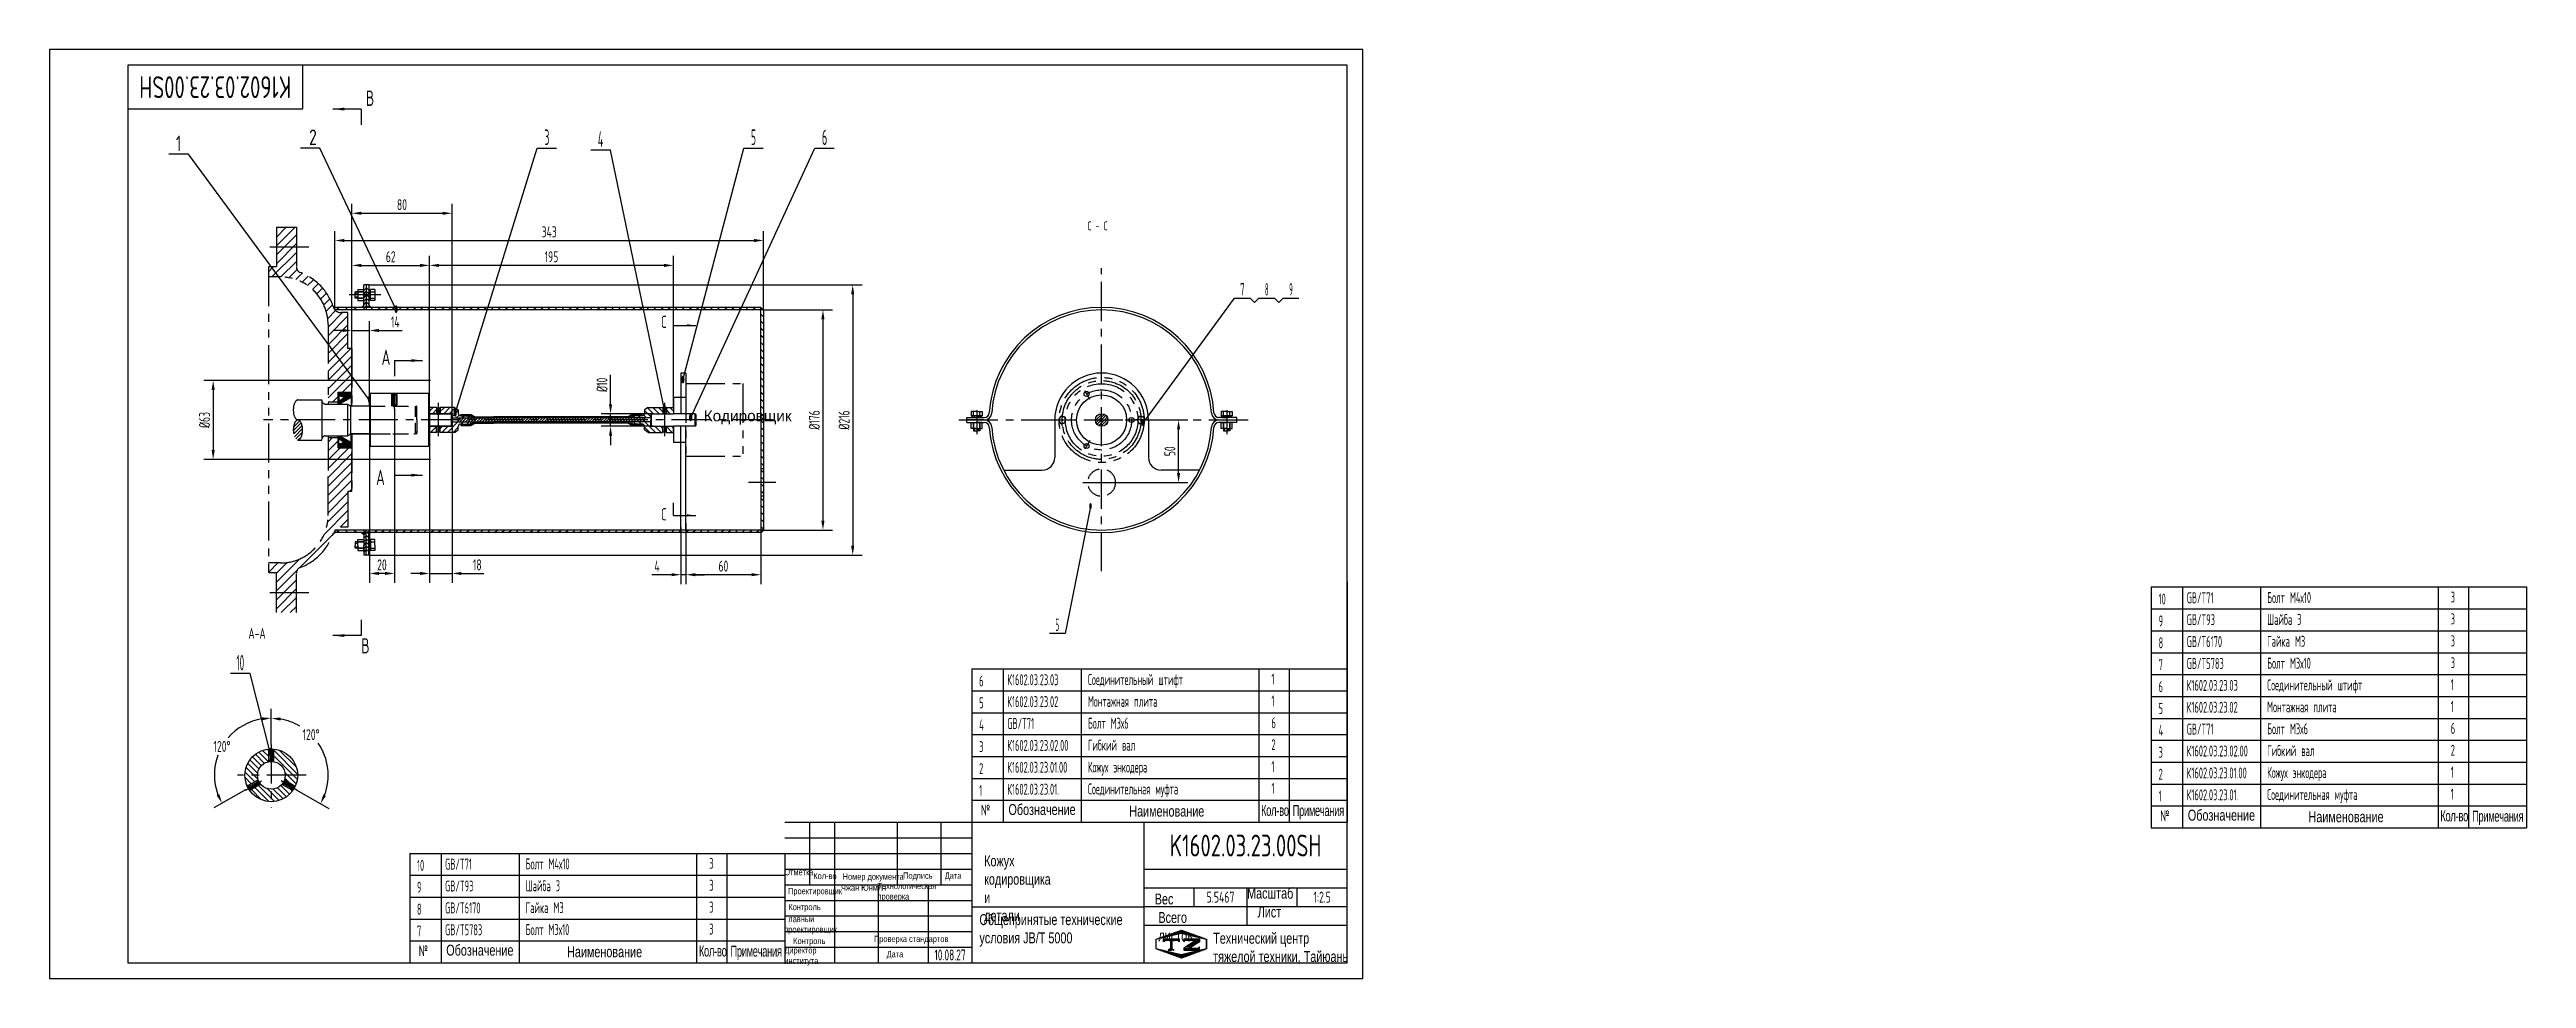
# Model space of a CAD drawing. Header units: millimetres. Extents: x 0 to 1980, y 0 to 742.
import ezdxf
from ezdxf.enums import TextEntityAlignment as Align

# ---------------------------------------------------------------- set-up
doc = ezdxf.new("R2010")
doc.units = ezdxf.units.MM
doc.header["$LTSCALE"] = 25
for name, pattern in [('F', [0.75, 0.5, -0.25]), ('G', [2, 1.25, -0.25, 0.25, -0.25]), ('K', [2.5, 1.25, -0.25, 0.25, -0.25, 0.25, -0.25])]:
    doc.linetypes.add(name, pattern=pattern)
for name, color, linetype in [('01', 7, 'Continuous'), ('02', 1, 'Continuous'), ('04', 2, 'F'), ('05', 142, 'G'), ('07', 6, 'K'), ('08', 1, 'Continuous'), ('11', 3, 'Continuous'), ('THICK', 7, 'Continuous')]:
    doc.layers.add(name, color=color, linetype=linetype)
doc.styles.add('HZLIB', font='TXT.shx', dxfattribs={"width": 0.5, "height": 8.75})
doc.styles.get("Standard").update_dxf_attribs({"font": 'isocp', "width": 0.707, "bigfont": 'intecad.shx'})
doc.dimstyles.new('INTE', dxfattribs={"dimscale": 2.5, "dimtxt": 3.5, "dimasz": 3, "dimexe": 3, "dimexo": 0, "dimgap": 1, "dimtad": 1, "dimdec": 0, "dimdsep": 46, "dimtxsty": 'Standard', "dimcen": 0, "dimclrd": 1, "dimclre": 1, "dimclrt": 3, "dimaunit": 1, "dimadec": 0, "dimazin": 0, "dimtfac": 1, "dimtdec": 0, "dimtmove": 0, "dimatfit": 0, "dimfxl": 0, "dimarcsym": 0})
doc.dimstyles.new('INTE$2', dxfattribs={"dimscale": 2.5, "dimtxt": 3.5, "dimasz": 3, "dimexe": 3, "dimexo": 0, "dimgap": 1, "dimtad": 1, "dimtih": 1, "dimtoh": 1, "dimdec": 0, "dimdsep": 46, "dimtxsty": 'Standard', "dimcen": 0, "dimclrd": 1, "dimclre": 1, "dimclrt": 3, "dimaunit": 1, "dimadec": 0, "dimazin": 0, "dimtfac": 1, "dimtdec": 0, "dimtmove": 0, "dimatfit": 0, "dimfxl": 0, "dimarcsym": 0})
pattern_1 = [(45, (-78.8282, -61.2427), (-2.828427, 2.828427), [])]
pattern_2 = [(45, (-600.815, -126.018), (-3.535534, 3.535534), [])]

msp = doc.modelspace()

# ---------------------------------------------------------------- texts
at = {"style": 'HZLIB', "width": 0.5}
for s, p in [('10', (1686.3, 298.9)), ('GB/T71', (1708.8, 299.9)), ('Болт М4х10', (1773.1, 300.1)), ('3', (1919.9, 300.5)), ('9', (1686.3, 281.4)), ('GB/T93', (1708.8, 282.4)), ('Шайба 3', (1773.1, 282.6)), ('3', (1919.9, 283)), ('8', (1686.3, 263.9)), ('GB/T6170', (1708.8, 264.9)), ('Гайка М3', (1773.1, 265.1)), ('3', (1919.9, 265.5)), ('6', (743.3, 233.4)), ('К1602.03.23.03', (765.8, 234.4)), ('Соединительный штифт', (830.2, 234.6)), ('1', (977, 235)), ('7', (1686.3, 246.4)), ('6', (1686.3, 228.9)), ('GB/T5783', (1708.8, 247.4)), ('К1602.03.23.03', (1708.8, 229.9)), ('Соединительный штифт', (1773.1, 230.2)), ('Болт М3х10', (1773.1, 247.6)), ('1', (1919.9, 230.5)), ('3', (1919.9, 248)), ('5', (743.3, 215.9)), ('К1602.03.23.02', (765.8, 216.9)), ('Монтажная плита', (830.2, 217.1)), ('1', (977, 217.5)), ('5', (1686.3, 211.4)), ('К1602.03.23.02', (1708.8, 212.4)), ('Монтажная плита', (1773.1, 212.7)), ('1', (1919.9, 213)), ('4', (743.3, 198.4)), ('GB/T71', (765.8, 199.4)), ('Болт М3х6', (830.2, 199.6)), ('6', (977, 200)), ('4', (1686.3, 193.9)), ('GB/T71', (1708.8, 194.9)), ('Болт М3х6', (1773.1, 195.2)), ('6', (1919.9, 195.5)), ('3', (743.3, 180.9)), ('К1602.03.23.02.00', (765.8, 181.9)), ('Гибкий вал', (830.2, 182.1)), ('2', (977, 182.5)), ('3', (1686.3, 176.4)), ('К1602.03.23.02.00', (1708.8, 177.4)), ('Гибкий вал', (1773.1, 177.7)), ('2', (1919.9, 178)), ('2', (743.3, 163.4)), ('К1602.03.23.01.00', (765.8, 164.4)), ('Кожух энкодера', (830.2, 164.6)), ('1', (977, 165)), ('2', (1686.3, 158.9)), ('К1602.03.23.01.00', (1708.8, 159.9)), ('Кожух энкодера', (1773.1, 160.2)), ('1', (1919.9, 160.5)), ('1', (743.3, 145.9)), ('К1602.03.23.01.', (765.8, 146.9)), ('Соединительная муфта', (830.2, 147.1)), ('1', (977, 147.5)), ('1', (1686.3, 141.4)), ('К1602.03.23.01.', (1708.8, 142.4)), ('Соединительная муфта', (1773.1, 142.7)), ('1', (1919.9, 143)), ('10', (293.8, 86)), ('GB/T71', (316.3, 87)), ('Болт М4х10', (380.7, 87.2)), ('3', (527.5, 87.6)), ('9', (293.8, 68.5)), ('8', (293.8, 51)), ('GB/T93', (316.3, 69.5)), ('GB/T6170', (316.3, 52)), ('Шайба 3', (380.7, 69.7)), ('Гайка М3', (380.7, 52.2)), ('3', (527.5, 70.1)), ('3', (527.5, 52.6)), ('7', (293.8, 33.5)), ('GB/T5783', (316.3, 34.5)), ('Болт М3х10', (380.7, 34.7)), ('3', (527.5, 35.1))]:
    msp.add_text(s, height=8.75, dxfattribs=at).set_placement(p)
at = {"layer": '01', "attachment_point": 1}
for s, insert, char_height in [('{\\fArial|b0|i0|c204|p34;\\W1;\\C3;Кодировщик}', (523.1, 454.1), 8.75), ('{\\fArial|b0|i0|c204|p34;Обозначение}', (766.7, 139.4), 8.75), ('{\\fArial|b0|i0|c204|p34;\\W0.607;\\T0.95;Кол-во}', (968.7, 138.7), 8.75), ('{\\fArial|b0|i0|c204|p34;Наименование}', (863.3, 138.1), 8.75), ('{\\fArial|b0|i0|c204|p34;\\W0.607;\\T0.95;Примечания}', (994, 138.6), 8.75), ('{\\fArial|b0|i0|c204|p34;Обозначение}', (1709.7, 134.9), 8.75), ('{\\fArial|b0|i0|c204|p34;Наименование}', (1806.2, 133.6), 8.75), ('{\\fArial|b0|i0|c204|p34;\\W0.607;\\T0.95;Кол-во}', (1911.6, 134.3), 8.75), ('{\\fArial|b0|i0|c204|p34;\\W0.607;\\T0.95;Примечания}', (1937, 134.1), 8.75), ('{\\fArial|b0|i0|c204|p34;Номер документа}', (634.2, 83.9), 5), ('{\\fArial|b0|i0|c204|p34;Подпись}', (682.5, 84.7), 5), ('{\\fArial|b0|i0|c204|p34;Дата}', (715.8, 84.7), 5), ('{\\fArial|b0|i0|c204|p34;Проектировщик}', (590.5, 72.3), 5), ('{\\fArial|b0|i0|c204|p34;Контроль}', (590.8, 59.6), 5), ('{\\fArial|b0|i0|c204|p34;\\C3;Чжан Юнмин}', (632.9, 75.1), 5), ('{\\fArial|b0|i0|c204|p34;Вес}', (883.7, 67.9), 8.75), ('{\\fArial|b0|i0|c204|p34;Масштаб}', (957.5, 72.5), 8.75), ('{\\fArial|b0|i0|c204|p34;Главный\\Pпроектировщик}', (587.5, 50), 5), ('{\\fArial|b0|i0|c204|p34;Общепринятые технические\\Pусловия \\fArial|b0|i0|c0|p34;JB/T 5000}', (743.5, 51.4), 8.75), ('{\\fArial|b0|i0|c204|p34;Обозначение}', (317.2, 27), 8.75), ('{\\fArial|b0|i0|c204|p34;Наименование}', (413.8, 25.7), 8.75), ('{\\fArial|b0|i0|c204|p34;\\W0.607;\\T0.95;Кол-во}', (519.2, 26.3), 8.75), ('{\\fArial|b0|i0|c204|p34;\\W0.607;\\T0.95;Примечания}', (544.5, 26.2), 8.75), ('{\\fArial|b0|i0|c204|p34;Директор\\Pинститута}', (587.5, 25), 5), ('{\\fArial|b0|i0|c204|p34;Контроль}', (594.6, 32.5), 5), ('{\\fArial|b0|i0|c204|p34;Проверка стандартов}', (659.2, 34.1), 5), ('{\\fArial|b0|i0|c204|p34;Дата}', (669.3, 21.9), 5), ('{\\fArial|b0|i0|c204|p34;Технический центр\\Pтяжелой техники, Тайюань}', (930.4, 36.5), 8.75)]:
    msp.add_mtext(s, dxfattribs=dict(at, insert=insert, char_height=char_height))
for s, insert, char_height, width in [('{\\Fisocp,intecad|c204;№}', (744.7, 138.9), 8.75, 0.369), ('{\\Fisocp,intecad|c204;№}', (1687.6, 134.4), 8.75, 0.369), ('{\\fArial|b0|i0|c204|p34;Отметка}', (587.5, 87.5), 5, 3.252), ('{\\fArial|b0|i0|c204|p34;Кол-во}', (610.7, 84.4), 5, 0.258), ('{\\fArial|b0|i0|c204|p34;\\C3;Кожух кодировщика и детали}', (747.3, 98.3), 8.75, 0.413), ('{\\fArial|b0|i0|c204|p34;Технологическая\\Pпроверка}', (662, 76.4), 5, 0.517), ('{\\fArial|b0|i0|c204|p34;Всего листов}', (886.6, 53.1), 8.75, 0.413), ('{\\fArial|b0|i0|c204|p34;Лист}', (966, 57.5), 8.75, 71.513), ('{\\Fisocp,intecad|c204;№}', (295.2, 26.5), 8.75, 0.369)]:
    msp.add_mtext(s, dxfattribs=dict(at, insert=insert, char_height=char_height, width=width))
at = {"layer": '02', "width": 0.605172}
for height, p, p2 in [(5, (275.6, 531.9), (278.6, 531.9)), (5, (504.9, 475.6), (507.9, 475.6)), (5, (254.3, 459.8), (257.3, 459.8)), (5, (490.3, 452), (493.3, 452)), (5, (322.8, 449), (325.8, 449)), (5, (511.1, 445.3), (514.1, 445.3)), (4, (873, 441.7), (875.4, 441.7)), (4, (831.1, 375), (833.5, 375)), (5, (174.8, 178.1), (177.8, 178.1))]:
    msp.add_text('\\M+5A1F1', height=height, dxfattribs=at).set_placement(p, p2, align=Align.FIT)
at = {"layer": '11', "width": 0.696347}
msp.add_text('K1602.03.23.00SH', height=17.5, rotation=180, dxfattribs=at).set_placement((193.2, 721.2), (71.8, 721.2), align=Align.FIT)
at = {"layer": '11', "width": 0.707}
for s, height, p in [('B', 12.2, (253, 693.8)), ('C', 9.8, (488.9, 517)), ('A', 12.2, (265.5, 486.8)), ('A', 12.2, (261.1, 390.8)), ('C', 9.8, (488.9, 363.2)), ('B', 12.2, (249.3, 256.1))]:
    msp.add_text(s, height=height, dxfattribs=at).set_placement(p, align=Align.BOTTOM_LEFT)
at = {"layer": '11'}
for s, height, width, p, p2 in [('1', 12.4, 0.980615, (101.1, 661.3), (105.3, 661.3)), ('2', 12.4, 0.819199, (207.5, 666.2), (213.7, 666.2)), ('3', 12.4, 0.527686, (395.8, 666.2), (399.6, 666.2)), ('4', 12.4, 0.543846, (438.4, 664.7), (442.8, 664.7)), ('5', 12.4, 0.527686, (560.9, 666.2), (564.8, 666.2)), ('6', 12.4, 0.600695, (617.5, 666.2), (621.9, 666.2)), ('7', 9.9, 0.654873, (951.9, 545.9), (955.5, 545.9)), ('8', 9.9, 0.514182, (971.8, 545.9), (974.6, 545.9)), ('9', 9.9, 0.45496, (991.2, 545.9), (994, 545.9)), ('5', 9.9, 0.527686, (804.2, 277.8), (807.3, 277.8)), ('10', 12.37, 0.47098, (149.4, 246.2), (155.6, 246.2)), ('K1602.03.23.00SH', 17.5, 0.696347, (895.6, 97.5), (1016.9, 97.5)), ('5.5467', 8.75, 0.67872, (925.1, 60.6), (947.4, 60.6)), ('1:2.5', 8.75, 0.662654, (1010.6, 60.6), (1024.4, 60.6)), ('10.08.27', 8.75, 0.642055, (707.5, 14.4), (732.5, 14.4))]:
    msp.add_text(s, height=height, dxfattribs=dict(at, width=width)).set_placement(p, p2, align=Align.FIT)
at = {"layer": '11', "color": 3, "linetype": 'Continuous', "insert": (829.7, 605.1), "char_height": 7, "width": 41.003, "attachment_point": 1}
msp.add_mtext('C - C', dxfattribs=at)
at = {"layer": '11', "insert": (159, 280.2), "char_height": 8.75, "width": 89.257, "attachment_point": 1}
msp.add_mtext('A-A', dxfattribs=at)

# ---------------------------------------------------------------- blocks, each defined once
blk = doc.blocks.new('*D3')
at = {"layer": '08', "color": 1, "lineweight": -2}
for p, q in [((508.8, 364), (508.8, 315.2)), ((568.8, 356.4), (568.8, 315.2)), ((561.3, 322.7), (516.3, 322.7))]:
    blk.add_line(p, q, dxfattribs=at)
at = {"layer": '08', "color": 1}
for points in [[(516.3, 324), (516.3, 321.5), (508.8, 322.7)], [(561.3, 324), (561.3, 321.5), (568.8, 322.7)]]:
    blk.add_solid(points, dxfattribs=at)
at = {"layer": 'DEFPOINTS', "color": 0}
for p in [(508.8, 364), (568.8, 356.4), (508.8, 322.7)]:
    blk.add_point(p, dxfattribs=at)
at = {"layer": '08', "color": 3, "insert": (538.8, 329.6), "char_height": 8.75, "attachment_point": 5}
blk.add_mtext('60', dxfattribs=at)
blk = doc.blocks.new('*D4')
at = {"layer": '08', "color": 1, "lineweight": -2}
for p, q in [((255.2, 554.4), (649.7, 554.4)), ((642.2, 546.9), (642.2, 345.9)), ((255.2, 338.4), (649.7, 338.4))]:
    blk.add_line(p, q, dxfattribs=at)
at = {"layer": '08', "color": 1}
for points in [[(640.9, 546.9), (643.4, 546.9), (642.2, 554.4)], [(640.9, 345.9), (643.4, 345.9), (642.2, 338.4)]]:
    blk.add_solid(points, dxfattribs=at)
at = {"layer": 'DEFPOINTS', "color": 0}
for p in [(255.2, 554.4), (255.2, 338.4), (642.2, 338.4)]:
    blk.add_point(p, dxfattribs=at)
at = {"layer": '08', "color": 3, "insert": (635.3, 446.4), "char_height": 8.75, "attachment_point": 5, "rotation": 90}
blk.add_mtext('%%c216', dxfattribs=at)
blk = doc.blocks.new('*D5')
at = {"layer": '08', "color": 1, "lineweight": -2}
for p, q in [((228.2, 536.4), (228.2, 597.4)), ((570.8, 534.4), (570.8, 597.4)), ((235.7, 589.9), (563.3, 589.9))]:
    blk.add_line(p, q, dxfattribs=at)
at = {"layer": '08', "color": 1}
for points in [[(235.7, 591.1), (235.7, 588.6), (228.2, 589.9)], [(563.3, 591.1), (563.3, 588.6), (570.8, 589.9)]]:
    blk.add_solid(points, dxfattribs=at)
at = {"layer": 'DEFPOINTS', "color": 0}
for p in [(570.8, 589.9), (228.2, 536.4), (570.8, 534.4)]:
    blk.add_point(p, dxfattribs=at)
at = {"layer": '08', "color": 3, "insert": (399.5, 596.8), "char_height": 8.75, "attachment_point": 5}
blk.add_mtext('343', dxfattribs=at)
blk = doc.blocks.new('*D6')
at = {"layer": '08', "color": 1, "lineweight": -2}
for p, q in [((321.8, 444.2), (321.8, 316.2)), ((303.8, 425.8), (303.8, 316.2)), ((296.3, 323.7), (288.8, 323.7)), ((303.8, 323.7), (321.8, 323.7)), ((329.3, 323.7), (347.3, 323.7))]:
    blk.add_line(p, q, dxfattribs=at)
at = {"layer": '08', "color": 1}
for points in [[(296.3, 325), (296.3, 322.5), (303.8, 323.7)], [(329.3, 325), (329.3, 322.5), (321.8, 323.7)]]:
    blk.add_solid(points, dxfattribs=at)
at = {"layer": 'DEFPOINTS', "color": 0}
for p in [(321.8, 444.2), (303.8, 425.8), (303.8, 323.7)]:
    blk.add_point(p, dxfattribs=at)
at = {"layer": '08', "color": 3, "insert": (342, 330.6), "char_height": 8.75, "attachment_point": 5}
blk.add_mtext('18', dxfattribs=at)
blk = doc.blocks.new('*D7')
at = {"layer": '08', "color": 1, "lineweight": -2}
for p, q in [((255.8, 446.4), (255.8, 316.2)), ((275.8, 455.4), (275.8, 316.2)), ((268.3, 323.7), (263.3, 323.7))]:
    blk.add_line(p, q, dxfattribs=at)
at = {"layer": '08', "color": 1}
for points in [[(263.3, 325), (263.3, 322.5), (255.8, 323.7)], [(268.3, 325), (268.3, 322.5), (275.8, 323.7)]]:
    blk.add_solid(points, dxfattribs=at)
at = {"layer": 'DEFPOINTS', "color": 0}
for p in [(255.8, 446.4), (275.8, 455.4), (255.8, 323.7)]:
    blk.add_point(p, dxfattribs=at)
at = {"layer": '08', "color": 3, "insert": (265.8, 330.6), "char_height": 8.75, "attachment_point": 5}
blk.add_mtext('20', dxfattribs=at)
blk = doc.blocks.new('*D8')
at = {"layer": '08', "color": 1, "lineweight": -2}
for p, q in [((177.3, 187), (177.3, 215.4)), ((197.8, 150.6), (223.2, 135.9))]:
    blk.add_line(p, q, dxfattribs=at)
for start, end in [(59.867, 80.5451), (339.4549, 34.2381)]:
    blk.add_arc((177.3, 162.4), 45.5, start, end, dxfattribs=at)
at = {"layer": '08', "color": 1}
for points in [[(184.6, 206.1), (184.9, 208.6), (177.3, 207.9)], [(221, 145.9), (218.8, 147), (216.7, 139.7)]]:
    blk.add_solid(points, dxfattribs=at)
at = {"layer": 'DEFPOINTS', "color": 0}
for p in [(177.3, 187), (222.1, 170.3), (185.2, 157.9), (197.8, 150.6), (177.3, 136.6)]:
    blk.add_point(p, dxfattribs=at)
at = {"layer": '08', "color": 3, "insert": (209.1, 194.9), "char_height": 8.75, "attachment_point": 5}
blk.add_mtext('120°', dxfattribs=at)
blk = doc.blocks.new('*D9')
at = {"layer": '08', "color": 1, "lineweight": -2}
for p, q in [((177.3, 187.7), (177.3, 215.6)), ((156.6, 150.8), (131.4, 136.3))]:
    blk.add_line(p, q, dxfattribs=at)
for start, end in [(99.333, 139.267), (159.5355, 200.5239)]:
    blk.add_arc((177.2, 162.7), 45.4, start, end, dxfattribs=at)
at = {"layer": '08', "color": 1}
for points in [[(169.8, 208.7), (170, 206.3), (177.3, 208.1)], [(135.8, 147.3), (133.6, 146.3), (137.9, 140)]]:
    blk.add_solid(points, dxfattribs=at)
at = {"layer": 'DEFPOINTS', "color": 0}
for p in [(148.1, 197.5), (177.3, 187.7), (156.6, 150.8), (169.3, 158.1), (177.2, 136.8)]:
    blk.add_point(p, dxfattribs=at)
at = {"layer": '08', "color": 3, "insert": (137.9, 185.5), "char_height": 8.75, "attachment_point": 5}
blk.add_mtext('120°', dxfattribs=at)
blk = doc.blocks.new('*D10')
at = {"layer": '08', "color": 1, "lineweight": -2}
for p, q in [((504.8, 360.5), (504.8, 315.2)), ((508.8, 351.8), (508.8, 315.2)), ((497.3, 322.7), (481.7, 322.7)), ((508.8, 322.7), (504.8, 322.7)), ((516.3, 322.7), (523.8, 322.7))]:
    blk.add_line(p, q, dxfattribs=at)
at = {"layer": '08', "color": 1}
for points in [[(497.3, 324), (497.3, 321.5), (504.8, 322.7)], [(516.3, 324), (516.3, 321.5), (508.8, 322.7)]]:
    blk.add_solid(points, dxfattribs=at)
at = {"layer": 'DEFPOINTS', "color": 0}
for p in [(504.8, 360.5), (508.8, 351.8), (504.8, 322.7)]:
    blk.add_point(p, dxfattribs=at)
at = {"layer": '08', "color": 3, "insert": (485.7, 329.6), "char_height": 8.75, "attachment_point": 5}
blk.add_mtext('4', dxfattribs=at)
blk = doc.blocks.new('*D11')
at = {"layer": '08', "color": 1, "lineweight": -2}
for p, q in [((304.6, 477.9), (123.3, 477.9)), ((130.8, 470.4), (130.8, 422.4)), ((304.6, 414.9), (123.3, 414.9))]:
    blk.add_line(p, q, dxfattribs=at)
at = {"layer": '08', "color": 1}
for points in [[(129.6, 470.4), (132.1, 470.4), (130.8, 477.9)], [(129.6, 422.4), (132.1, 422.4), (130.8, 414.9)]]:
    blk.add_solid(points, dxfattribs=at)
at = {"layer": 'DEFPOINTS', "color": 0}
for p in [(304.6, 477.9), (130.8, 414.9), (304.6, 414.9)]:
    blk.add_point(p, dxfattribs=at)
at = {"layer": '08', "color": 3, "insert": (123.9, 446.4), "char_height": 8.75, "attachment_point": 5, "rotation": 90}
blk.add_mtext('%%c63', dxfattribs=at)
blk = doc.blocks.new('*D12')
at = {"layer": '08', "color": 1, "lineweight": -2}
for p, q in [((241.8, 468.6), (241.8, 619.1)), ((321.8, 451.4), (321.8, 619.1)), ((249.3, 611.6), (314.3, 611.6))]:
    blk.add_line(p, q, dxfattribs=at)
at = {"layer": '08', "color": 1}
for points in [[(249.3, 612.9), (249.3, 610.4), (241.8, 611.6)], [(314.3, 612.9), (314.3, 610.4), (321.8, 611.6)]]:
    blk.add_solid(points, dxfattribs=at)
at = {"layer": 'DEFPOINTS', "color": 0}
for p in [(321.8, 611.6), (241.8, 468.6), (321.8, 451.4)]:
    blk.add_point(p, dxfattribs=at)
at = {"layer": '08', "color": 3, "insert": (281.8, 618.5), "char_height": 8.75, "attachment_point": 5}
blk.add_mtext('80', dxfattribs=at)
blk = doc.blocks.new('*D13')
at = {"layer": '08', "color": 1, "lineweight": -2}
for p, q in [((303.8, 456.4), (303.8, 577.5)), ((498.8, 456.4), (498.8, 577.5)), ((491.3, 570), (311.3, 570))]:
    blk.add_line(p, q, dxfattribs=at)
at = {"layer": '08', "color": 1}
for points in [[(311.3, 571.2), (311.3, 568.7), (303.8, 570)], [(491.3, 571.2), (491.3, 568.7), (498.8, 570)]]:
    blk.add_solid(points, dxfattribs=at)
at = {"layer": 'DEFPOINTS', "color": 0}
for p in [(303.8, 570), (303.8, 456.4), (498.8, 456.4)]:
    blk.add_point(p, dxfattribs=at)
at = {"layer": '08', "color": 3, "insert": (401.3, 576.9), "char_height": 8.75, "attachment_point": 5}
blk.add_mtext('195', dxfattribs=at)
blk = doc.blocks.new('*D14')
at = {"layer": '08', "color": 1, "lineweight": -2}
for p, q in [((241.8, 488.8), (241.8, 577.5)), ((303.8, 460.9), (303.8, 577.5)), ((249.3, 570), (296.3, 570))]:
    blk.add_line(p, q, dxfattribs=at)
at = {"layer": '08', "color": 1}
for points in [[(249.3, 571.2), (249.3, 568.7), (241.8, 570)], [(296.3, 571.2), (296.3, 568.7), (303.8, 570)]]:
    blk.add_solid(points, dxfattribs=at)
at = {"layer": 'DEFPOINTS', "color": 0}
for p in [(303.8, 570), (241.8, 488.8), (303.8, 460.9)]:
    blk.add_point(p, dxfattribs=at)
at = {"layer": '08', "color": 3, "insert": (272.8, 576.9), "char_height": 8.75, "attachment_point": 5}
blk.add_mtext('62', dxfattribs=at)
blk = doc.blocks.new('*D15')
at = {"layer": '08', "color": 1, "lineweight": -2}
for p, q in [((234.3, 517.9), (226.8, 517.9)), ((241.8, 475), (241.8, 525.4)), ((241.8, 517.9), (255.8, 517.9)), ((255.8, 462.3), (255.8, 525.4)), ((263.3, 517.9), (282, 517.9))]:
    blk.add_line(p, q, dxfattribs=at)
at = {"layer": '08', "color": 1}
for points in [[(234.3, 519.2), (234.3, 516.7), (241.8, 517.9)], [(263.3, 519.2), (263.3, 516.7), (255.8, 517.9)]]:
    blk.add_solid(points, dxfattribs=at)
at = {"layer": 'DEFPOINTS', "color": 0}
for p in [(241.8, 517.9), (241.8, 475), (255.8, 462.3)]:
    blk.add_point(p, dxfattribs=at)
at = {"layer": '08', "color": 3, "insert": (276.4, 524.8), "char_height": 8.75, "attachment_point": 5}
blk.add_mtext('14', dxfattribs=at)
blk = doc.blocks.new('*D16')
at = {"layer": '08', "color": 1, "lineweight": -2}
for p, q in [((448.6, 458.9), (448.6, 482.6)), ((482.6, 451.4), (441.1, 451.4)), ((482.6, 441.4), (441.1, 441.4)), ((448.6, 441.4), (448.6, 451.4)), ((448.6, 433.9), (448.6, 426.4))]:
    blk.add_line(p, q, dxfattribs=at)
at = {"layer": '08', "color": 1}
for points in [[(447.3, 458.9), (449.8, 458.9), (448.6, 451.4)], [(447.3, 433.9), (449.8, 433.9), (448.6, 441.4)]]:
    blk.add_solid(points, dxfattribs=at)
at = {"layer": 'DEFPOINTS', "color": 0}
for p in [(448.6, 451.4), (482.6, 451.4), (482.6, 441.4)]:
    blk.add_point(p, dxfattribs=at)
at = {"layer": '08', "color": 3, "insert": (441.7, 474.5), "char_height": 8.75, "attachment_point": 5, "rotation": 90}
blk.add_mtext('%%c10', dxfattribs=at)
blk = doc.blocks.new('*D17')
at = {"layer": '08', "color": 1, "lineweight": -2}
for p, q in [((570.8, 534.4), (625.9, 534.4)), ((618.4, 526.9), (618.4, 365.9)), ((570.8, 358.4), (625.9, 358.4))]:
    blk.add_line(p, q, dxfattribs=at)
at = {"layer": '08', "color": 1}
for points in [[(617.1, 526.9), (619.6, 526.9), (618.4, 534.4)], [(617.1, 365.9), (619.6, 365.9), (618.4, 358.4)]]:
    blk.add_solid(points, dxfattribs=at)
at = {"layer": 'DEFPOINTS', "color": 0}
for p in [(570.8, 534.4), (570.8, 358.4), (618.4, 358.4)]:
    blk.add_point(p, dxfattribs=at)
at = {"layer": '08', "color": 3, "insert": (611.5, 446.4), "char_height": 8.75, "attachment_point": 5, "rotation": 90}
blk.add_mtext('%%c176', dxfattribs=at)
blk = doc.blocks.new('*U1')
at = {"layer": '01'}
for p, q in [((0, 3), (-2.7, 1.4)), ((-2.7, 1.4), (-2.7, 0)), ((-2.7, -1.4), (-2.7, 0)), ((2.7, 1.4), (0, 3)), ((2.7, 0), (2.7, 1.4)), ((2.7, 0), (2.7, -1.4)), ((0, -3), (-2.7, -1.4)), ((2.7, -1.4), (0, -3))]:
    blk.add_line(p, q, dxfattribs=at)
at = {"layer": '05'}
for p, q in [((-4.6, 0), (4.1, 0)), ((0, -4.8), (0, 4.4))]:
    blk.add_line(p, q, dxfattribs=at)
blk = doc.blocks.new('*D18')
at = {"layer": '08', "color": 1, "lineweight": -2}
for p, q in [((888.8, 446.4), (910.2, 446.4)), ((902.7, 403.9), (902.7, 438.9)), ((857, 396.4), (910.2, 396.4))]:
    blk.add_line(p, q, dxfattribs=at)
at = {"layer": '08', "color": 1}
for points in [[(901.5, 438.9), (904, 438.9), (902.7, 446.4)], [(901.5, 403.9), (904, 403.9), (902.7, 396.4)]]:
    blk.add_solid(points, dxfattribs=at)
at = {"layer": 'DEFPOINTS', "color": 0}
for p in [(888.8, 446.4), (902.7, 446.4), (857, 396.4)]:
    blk.add_point(p, dxfattribs=at)
at = {"layer": '08', "color": 3, "insert": (895.8, 421.4), "char_height": 8.75, "attachment_point": 5, "rotation": 90}
blk.add_mtext('50', dxfattribs=at)
blk = doc.blocks.new('*U26', base_point=(251.96, 168.31))
at = {"layer": '01'}
for p, q in [((251.96, 168.31), (251.96, 182.31)), ((195.96, 168.31), (251.96, 168.31))]:
    blk.add_line(p, q, dxfattribs=at)
blk = doc.blocks.new('*U27')
at = {"layer": '04'}
blk.add_blockref('*U26', (0, 0), dxfattribs=at)
blk = doc.blocks.new('*U28')
at = {"layer": '01'}
for points in [[(415, 292), (25, 292)], [(25, 292), (25, 5)], [(415, 5), (415, 292)], [(25, 5), (415, 5)]]:
    blk.add_lwpolyline(points, dxfattribs=at)
at = {"layer": '02'}
for points in [[(420, 297), (0, 297)], [(0, 297), (0, 0)], [(420, 0), (420, 297)], [(0, 0), (420, 0)]]:
    blk.add_lwpolyline(points, dxfattribs=at)
blk = doc.blocks.new('*X76')
at = {"color": 0}
for p, q in [((127.06, 7.8), (132.06, 7.8)), ((127.06, 7.5), (132.06, 7.5)), ((127.06, 7.2), (127.32, 7.2)), ((127.84, 5.4), (129.64, 5.4)), ((128.3, 5.7), (130.1, 5.7)), ((128.77, 6), (130.57, 6)), ((129.23, 6.3), (131.04, 6.3)), ((129.7, 6.6), (131.51, 6.6)), ((130.16, 6.9), (131.98, 6.9)), ((130.62, 7.2), (132.06, 7.2))]:
    blk.add_line(p, q, dxfattribs=at)
blk = doc.blocks.new('*X77')
at = {"color": 0}
for p, q in [((127.06, 4.8), (132.06, 4.8)), ((127.06, 4.5), (132.06, 4.5)), ((131.84, 5.1), (132.06, 5.1))]:
    blk.add_line(p, q, dxfattribs=at)
blk = doc.blocks.new('*X75')
at = {"color": 0}
for p, q in [((122.34, 4.5), (123.72, 4.5)), ((122.82, 4.8), (123.24, 4.8))]:
    blk.add_line(p, q, dxfattribs=at)
blk = doc.blocks.new('*X74')
at = {"color": 0}
for p, q in [((120.53, 7.8), (125.53, 7.8)), ((120.53, 7.5), (125.53, 7.5)), ((120.53, 7.2), (120.79, 7.2)), ((125.27, 7.2), (125.53, 7.2))]:
    blk.add_line(p, q, dxfattribs=at)
blk = doc.blocks.new('*X73')
at = {"color": 0}
for p, q in [((118.94, 8.1), (119.52, 8.1)), ((119.8, 8.4), (120.72, 8.4)), ((120.66, 8.7), (121.92, 8.7)), ((121.52, 9), (123.12, 9)), ((122.38, 9.3), (124.32, 9.3)), ((123.24, 9.6), (125.52, 9.6)), ((124.1, 9.9), (128.52, 9.9)), ((124.97, 10.2), (127.67, 10.2)), ((125.83, 10.5), (126.82, 10.5)), ((127.02, 9.6), (129.37, 9.6)), ((128.22, 9.3), (130.22, 9.3)), ((129.42, 9), (131.07, 9)), ((130.62, 8.7), (131.92, 8.7)), ((131.82, 8.4), (132.77, 8.4)), ((133.02, 8.1), (133.62, 8.1)), ((118.22, 7.8), (118.32, 7.8)), ((118.22, 7.5), (118.27, 7.5)), ((118.22, 7.2), (118.27, 7.2)), ((118.22, 6.9), (118.27, 6.9)), ((118.22, 6.6), (118.27, 6.6)), ((118.22, 6.3), (118.27, 6.3)), ((118.22, 6), (118.27, 6)), ((118.22, 5.7), (118.27, 5.7)), ((118.22, 5.4), (118.27, 5.4)), ((118.22, 5.1), (118.27, 5.1)), ((118.22, 4.8), (118.27, 4.8)), ((118.79, 4.5), (119.42, 4.5)), ((119.61, 4.2), (120.62, 4.2)), ((120.43, 3.9), (121.82, 3.9)), ((121.26, 3.6), (123.02, 3.6)), ((122.08, 3.3), (124.22, 3.3)), ((122.91, 3), (125.42, 3)), ((123.73, 2.7), (128.89, 2.7)), ((124.55, 2.4), (128.07, 2.4)), ((125.38, 2.1), (127.26, 2.1)), ((126.2, 1.8), (126.45, 1.8)), ((127.12, 3), (129.7, 3)), ((128.32, 3.3), (130.51, 3.3)), ((129.52, 3.6), (131.32, 3.6)), ((130.72, 3.9), (132.14, 3.9)), ((131.92, 4.2), (132.95, 4.2)), ((133.12, 4.5), (133.76, 4.5)), ((134.22, 7.8), (134.32, 7.8)), ((134.27, 7.5), (134.32, 7.5)), ((134.27, 7.2), (134.32, 7.2)), ((134.27, 6.9), (134.32, 6.9)), ((134.27, 6.6), (134.32, 6.6)), ((134.27, 6.3), (134.32, 6.3)), ((134.27, 6), (134.32, 6)), ((134.27, 5.7), (134.32, 5.7)), ((134.27, 5.4), (134.32, 5.4)), ((134.27, 5.1), (134.32, 5.1)), ((134.27, 4.8), (134.32, 4.8))]:
    blk.add_line(p, q, dxfattribs=at)

# ---------------------------------------------------------------- dimensions: what is measured, and where the dimension line sits
at = {"layer": '08'}
for base, p1, p2, picture, middle in [((321.8, 611.6), (241.8, 468.6), (321.8, 451.4), '*D12', (281.8, 611.6)), ((255.8, 323.7), (275.8, 455.4), (255.8, 446.4), '*D7', (265.8, 323.7)), ((303.8, 323.7), (321.8, 444.2), (303.8, 425.8), '*D6', (342, 323.7))]:
    dim = msp.add_linear_dim(base=base, p1=p1, p2=p2, dimstyle='INTE', dxfattribs=at)
    dim.commit()
    dim.dimension.update_dxf_attribs({"geometry": picture, "text_midpoint": middle, "dimtype": 160})
for base, p1, p2, picture, middle in [((570.8, 589.9), (228.2, 536.4), (570.8, 534.4), '*D5', (399.5, 596.8)), ((504.8, 322.7), (508.8, 351.8), (504.8, 360.5), '*D10', (485.7, 329.6)), ((508.8, 322.7), (568.8, 356.4), (508.8, 364), '*D3', (538.8, 329.6))]:
    dim = msp.add_linear_dim(base=base, p1=p1, p2=p2, dimstyle='INTE', override={"dimdec": 0}, dxfattribs=at)
    dim.commit()
    dim.dimension.update_dxf_attribs({"geometry": picture, "text_midpoint": middle})
for p1, p2, picture, middle in [((241.8, 488.8), (303.8, 460.9), '*D14', (272.8, 576.9)), ((498.8, 456.4), (303.8, 456.4), '*D13', (401.3, 576.9))]:
    dim = msp.add_linear_dim(base=(303.8, 570), p1=p1, p2=p2, dimstyle='INTE', dxfattribs=at)
    dim.commit()
    dim.dimension.update_dxf_attribs({"geometry": picture, "text_midpoint": middle})
for base, p1, p2, text, picture, middle in [((642.2, 338.4), (255.2, 554.4), (255.2, 338.4), '%%c216', '*D4', (635.3, 446.4)), ((618.4, 358.4), (570.8, 534.4), (570.8, 358.4), '%%c176', '*D17', (611.5, 446.4)), ((448.6, 451.4), (482.6, 441.4), (482.6, 451.4), '%%c<>', '*D16', (441.7, 474.5))]:
    dim = msp.add_linear_dim(base=base, p1=p1, p2=p2, angle=90, text=text, dimstyle='INTE', dxfattribs=at)
    dim.commit()
    dim.dimension.update_dxf_attribs({"geometry": picture, "text_midpoint": middle})
dim = msp.add_linear_dim(base=(241.8, 517.9), p1=(255.8, 462.3), p2=(241.8, 475), text='14', dimstyle='INTE', dxfattribs=at)
dim.commit()
dim.dimension.update_dxf_attribs({"geometry": '*D15', "text_midpoint": (276.4, 517.9), "dimtype": 160})
dim = msp.add_linear_dim(base=(130.8, 414.9), p1=(304.6, 477.9), p2=(304.6, 414.9), angle=90, text='%%c<>', dimstyle='INTE', dxfattribs=at)
dim.commit()
dim.dimension.update_dxf_attribs({"geometry": '*D11', "text_midpoint": (130.8, 446.4), "dimtype": 160})
dim = msp.add_linear_dim(base=(902.7, 446.4), p1=(857, 396.4), p2=(888.8, 446.4), angle=90, dimstyle='INTE', dxfattribs=at)
dim.commit()
dim.dimension.update_dxf_attribs({"geometry": '*D18', "text_midpoint": (895.8, 421.4)})
dim = msp.add_angular_dim_2l(base=(148.1, 197.5), line1=((177.3, 187.7), (177.2, 136.8)), line2=((156.6, 150.8), (169.3, 158.1)), dimstyle='INTE$2', dxfattribs=at)
dim.commit()
dim.dimension.update_dxf_attribs({"geometry": '*D9', "text_midpoint": (137.9, 185.5)})
dim = msp.add_angular_dim_2l(base=(222.1, 170.3), line1=((197.8, 150.6), (185.2, 157.9)), line2=((177.3, 187), (177.3, 136.6)), dimstyle='INTE$2', dxfattribs=at)
dim.commit()
dim.dimension.update_dxf_attribs({"geometry": '*D8', "text_midpoint": (209.1, 194.9), "dimtype": 162})

# ---------------------------------------------------------------- hatches: boundary and pattern name
at = {"layer": '01'}
for points in [[(228.2, 536.4), (228.2, 534.4, -0.098965), (226.9, 536.6, 0.004645), (226.7, 537.4)], [(570.8, 534.4), (568.8, 536.4), (568.8, 534.4)], [(228.2, 356.4), (228.2, 358.4, 0.098965), (226.9, 356.2, -0.004645), (226.7, 355.4)], [(568.8, 356.4), (570.8, 358.4), (568.8, 358.4)]]:
    msp.add_hatch(color=256, dxfattribs=at).paths.add_polyline_path(points)
h = msp.add_hatch(color=256, dxfattribs=at)
h.paths.add_polyline_path([(251.2, 538.1), (249.5, 536.4), (251.2, 536.4)])
h.paths.add_polyline_path([(255.2, 538.1), (255.2, 536.4), (256.6, 536.4)])
h = msp.add_hatch(color=256, dxfattribs=at)
h.paths.add_polyline_path([(251.2, 354.8), (249.5, 356.4), (251.2, 356.4)])
h.paths.add_polyline_path([(255.2, 354.7), (255.2, 356.4), (256.6, 356.4)])
at = {"layer": '02'}
h = msp.add_hatch(dxfattribs=at)
h.set_pattern_fill('_USER', color=256, scale=5, angle=135, style=0, pattern_type=0)
h.set_pattern_definition([(135, (-6820.4626, -2949.541), (-3.535534, -3.535534), [])])
h.paths.add_polyline_path([(253.2, 534.4), (253.2, 536.4), (228.2, 536.4), (228.2, 534.4)])
h = msp.add_hatch(dxfattribs=at)
h.set_pattern_fill('_USER', color=256, scale=2, angle=45, style=0, pattern_type=0)
h.set_pattern_definition([(45, (-6820.4626, -2949.5408), (-1.41421356, 1.41421356), [])])
h.paths.add_polyline_path([(253.2, 544.4), (251.2, 544.4), (251.2, 536.4), (253.2, 536.4)])
h.paths.add_polyline_path([(253.2, 552.4), (251.2, 552.4), (251.2, 544.4), (253.2, 544.4)])
h.paths.add_polyline_path([(253.2, 356.4), (251.2, 356.4), (251.2, 348.4), (253.2, 348.4)])
h.paths.add_polyline_path([(253.2, 348.4), (251.2, 348.4), (251.2, 340.4), (253.2, 340.4)])
h = msp.add_hatch(dxfattribs=at)
h.set_pattern_fill('_USER', color=256, scale=2, angle=135, style=0, pattern_type=0)
h.set_pattern_definition([(135, (-6820.4626, -2949.5408), (-1.41421356, -1.41421356), [])])
h.paths.add_polyline_path([(255.2, 348.4), (253.2, 348.4), (253.2, 356.4), (255.2, 356.4)])
h.paths.add_polyline_path([(255.2, 340.4), (253.2, 340.4), (253.2, 348.4), (255.2, 348.4)])
h.paths.add_polyline_path([(255.2, 536.4), (253.2, 536.4), (253.2, 544.4), (255.2, 544.4)])
h.paths.add_polyline_path([(255.2, 544.4), (253.2, 544.4), (253.2, 552.4), (255.2, 552.4)])
h = msp.add_hatch(dxfattribs=at)
h.set_pattern_fill('_USER', color=256, scale=4, angle=45, style=0, pattern_type=0)
h.set_pattern_definition(pattern_1)
h.paths.add_polyline_path([(253.2, 536.4), (253.2, 534.4), (568.8, 534.4), (568.8, 536.4)])
h = msp.add_hatch(dxfattribs=at)
h.set_pattern_fill('_USER', color=256, scale=4, angle=135, style=0, pattern_type=0)
h.set_pattern_definition([(135, (-6670.4626, -2949.5408), (-2.8284271, -2.8284271), [])])
h.paths.add_polyline_path([(570.8, 534.4), (568.8, 534.4), (568.8, 446.4), (570.8, 446.4)])
h.paths.add_polyline_path([(570.8, 446.4), (568.8, 446.4), (568.8, 358.4), (570.8, 358.4)])
at = {"layer": '02', "linetype": 'Continuous'}
h = msp.add_hatch(dxfattribs=at)
h.set_pattern_fill('ANSI31', color=1, style=0)
h.set_pattern_definition([(45, (776.3112, 234.5412), (-2.245064, 2.245064), [])])
h.paths.add_polyline_path([(312.3, 456.4), (312.3, 451.4), (321.8, 451.4), (321.8, 448), (336.8, 448), (336.8, 449.8), (328.8, 449.8, -0.414214), (326.8, 451.8), (326.8, 454.4), (323.8, 456.4)])
h.paths.add_polyline_path([(312.3, 441.4), (312.3, 436.4), (323.8, 436.4), (326.8, 438.4), (326.8, 441.1, -0.414214), (328.8, 443.1), (336.8, 443.1), (336.8, 444.8), (321.8, 444.8), (321.8, 441.4)])
h.paths.add_polyline_path([(303.8, 436.4), (309.3, 436.4), (309.3, 441.4), (303.8, 441.4)])
h.paths.add_polyline_path([(303.8, 456.4), (303.8, 451.4), (309.3, 451.4), (309.3, 456.4)])
h.paths.add_polyline_path([(309.3, 451.4, 0.040596), (309.7, 451.2), (309.7, 456.2, -0.040596), (309.3, 456.4)])
h.paths.add_polyline_path([(312.3, 456.4, -0.040596), (311.9, 456.2), (311.9, 451.2, 0.040596), (312.3, 451.4)])
h.paths.add_polyline_path([(309.7, 441.6, 0.040596), (309.3, 441.4), (309.3, 436.4, -0.040596), (309.7, 436.6)])
h.paths.add_polyline_path([(311.9, 436.6, -0.040596), (312.3, 436.4), (312.3, 441.4, 0.040596), (311.9, 441.6)])
h = msp.add_hatch(dxfattribs=at)
h.set_pattern_fill('ANSI31', color=1, style=0)
h.set_pattern_definition([(135, (26.2187, 234.5453), (2.245064, 2.245064), [])])
h.paths.add_polyline_path([(478.7, 456.4), (475.8, 454.4), (475.8, 451.8, -0.414214), (473.8, 449.8), (465.8, 449.8), (465.8, 448), (480.8, 448), (480.8, 451.4), (490.3, 451.4), (490.3, 456.4)])
h.paths.add_polyline_path([(480.8, 441.4), (480.8, 444.8), (465.8, 444.8), (465.8, 443.1), (473.8, 443.1, -0.414214), (475.8, 441.1), (475.8, 438.4), (478.7, 436.4), (490.3, 436.4), (490.3, 441.4)])
h.paths.add_polyline_path([(498.8, 441.4), (493.3, 441.4), (493.3, 436.4), (498.8, 436.4)])
h.paths.add_polyline_path([(493.3, 456.4), (493.3, 451.4), (498.8, 451.4), (498.8, 456.4)])
h.paths.add_polyline_path([(493.3, 456.4, -0.040596), (492.9, 456.2), (492.9, 451.2, 0.040596), (493.3, 451.4)])
h.paths.add_polyline_path([(490.3, 451.4, 0.040596), (490.7, 451.2), (490.7, 456.2, -0.040596), (490.3, 456.4)])
h.paths.add_polyline_path([(492.9, 436.6, -0.040596), (493.3, 436.4), (493.3, 441.4, 0.040596), (492.9, 441.6)])
h.paths.add_polyline_path([(490.7, 441.6, 0.040596), (490.3, 441.4), (490.3, 436.4, -0.040596), (490.7, 436.6)])
at = {"layer": '02'}
h = msp.add_hatch(dxfattribs=at)
h.set_pattern_fill('_USER', color=256, scale=2, angle=45, style=0, pattern_type=0)
h.set_pattern_definition([(45, (-600.815, -126.0182), (-1.4142136, 1.4142136), [])])
edge = h.paths.add_edge_path()
edge.add_ellipse((198.6, 438.4), major_axis=(0, -8), ratio=0.461295, start_angle=0, end_angle=360, ccw=False)
h = msp.add_hatch(dxfattribs=at)
h.set_pattern_fill('ANSI31', color=256, scale=0.5, style=0)
h.paths.add_polyline_path([(326.8, 446.4), (326.8, 444.8), (355, 444.8), (355, 444.8), (475.8, 444.8), (475.8, 446.4)])
h.paths.add_polyline_path([(355.3, 448), (326.8, 448), (326.8, 446.4), (475.8, 446.4), (475.8, 446.4), (475.8, 448), (355.3, 448)])
at = {"layer": '02', "linetype": 'Continuous'}
h = msp.add_hatch(dxfattribs=at)
h.set_pattern_fill('ANGLE', color=1, scale=0.2, angle=45, style=0)
h.set_pattern_definition([(45, (0, 0), (-0.9878282, 0.9878282), [1.016, -0.381]), (135, (0, 0), (-0.9878282, -0.9878282), [1.016, -0.381])])
h.paths.add_polyline_path([(328.8, 450.8), (328.8, 449.8), (336.8, 449.8), (340.1, 448), (355, 448), (355, 448), (462.4, 448), (465.8, 449.8), (473.8, 449.8), (473.8, 450.8), (465.8, 450.8), (462.3, 449), (355.3, 449), (355.3, 449), (340.2, 449), (336.8, 450.8)])
h.paths.add_polyline_path([(462.3, 443.8), (465.8, 442.1), (473.8, 442.1), (473.8, 443.1), (465.8, 443.1), (462.4, 444.8), (355.3, 444.8), (355.3, 444.8), (340.1, 444.8), (336.8, 443.1), (328.8, 443.1), (328.8, 442.1), (336.8, 442.1), (340.2, 443.8), (355, 443.8), (355, 443.8)])
h = msp.add_hatch(dxfattribs=at)
h.set_pattern_fill('LINE', color=1, scale=0.5, angle=45, style=0)
h.set_pattern_definition([(45, (-1.078, -61.2427), (-1.122532, 1.122532), [])])
h.paths.add_polyline_path([(841.2, 446.4), (841.2, 451.4, 0.414214), (836.2, 446.4)])
h.paths.add_polyline_path([(846.2, 446.4, 0.414214), (841.2, 451.4), (841.2, 446.4)])
h.paths.add_polyline_path([(841.2, 446.4), (841.2, 441.4, 0.414214), (846.2, 446.4)])
h.paths.add_polyline_path([(841.2, 441.4), (841.2, 446.4), (836.2, 446.4, 0.414214)])
h = msp.add_hatch(dxfattribs=at)
h.set_pattern_fill('PLASTI', color=1, angle=45, style=0)
h.set_pattern_definition([(45, (-1190.319, -293.201), (-4.490128, 4.490128), []), (45, (-1190.88, -292.64), (-4.490128, 4.490128), []), (45, (-1191.441, -292.0785), (-4.490128, 4.490128), []), (45, (-1193.125, -290.3947), (-4.490128, 4.490128), [])])
h.paths.add_polyline_path([(241.2, 424.9), (231.2, 424.9), (231.2, 433.7), (230.7, 433.7), (230.7, 424.2), (241.7, 424.2), (241.7, 435.3), (241.4, 435.3, 0.037404), (241.2, 435.3)])
at = {"layer": '02'}
h = msp.add_hatch(dxfattribs=at)
h.set_pattern_fill('_USER', color=256, scale=5, angle=135, style=0, pattern_type=0)
h.set_pattern_definition([(135, (-6820.4626, -3127.541), (-3.535534, -3.535534), [])])
h.paths.add_polyline_path([(253.2, 356.4), (253.2, 358.4), (228.2, 358.4), (228.2, 356.4)])
h = msp.add_hatch(dxfattribs=at)
h.set_pattern_fill('_USER', color=256, scale=4, angle=45, style=0, pattern_type=0)
h.set_pattern_definition(pattern_1)
h.paths.add_polyline_path([(568.8, 356.4), (568.8, 358.4), (253.2, 358.4), (253.2, 356.4)])
at = {"layer": '02', "linetype": 'Continuous'}
h = msp.add_hatch(dxfattribs=at)
h.set_pattern_fill('LINE', color=1, angle=135, style=0)
h.set_pattern_definition([(135, (-18.8376, -28.045), (-2.245064, -2.245064), [])])
h.paths.add_polyline_path([(156.2, 162.4), (166.1, 162.4, -0.362251), (175.3, 173.4), (175.3, 183.4, 0.386675)])
h.paths.add_polyline_path([(156.2, 162.4, 0.10758), (158.1, 153.7), (166.8, 158.7, -0.085958), (166.1, 162.4)])
h.paths.add_polyline_path([(168.8, 155.2), (160.1, 150.2, 0.242669), (177.3, 141.3), (177.3, 151.3, -0.220101)])
h.paths.add_polyline_path([(194.5, 150.2), (185.8, 155.2, -0.220101), (177.3, 151.3), (177.3, 141.3, 0.242669)])
h.paths.add_polyline_path([(196.5, 153.7, 0.10758), (198.4, 162.4), (188.4, 162.4, -0.085958), (187.8, 158.7)])
h.paths.add_polyline_path([(179.3, 183.4), (179.3, 173.4, -0.362251), (188.4, 162.4), (198.4, 162.4, 0.386675)])
at = {"layer": '07'}
h = msp.add_hatch(dxfattribs=at)
h.set_pattern_fill('_USER', color=256, scale=5, angle=45, style=0, pattern_type=0)
h.set_pattern_definition(pattern_2)
h.paths.add_polyline_path([(238.6, 510), (238.6, 503.6), (241.7, 503.6), (241.7, 468.6), (230.7, 468.6), (230.7, 460.7), (222.7, 460.7), (222.7, 486.9), (222.7, 522.7, 0.414214), (184.7, 560.7), (175, 560.7), (175, 568.7), (181.4, 568.7), (181.4, 584.5), (197.4, 584.5), (197.4, 568.6, 0.312664), (200.3, 564.4, -0.227312), (226.9, 536.6, 0.323836), (233.1, 532.2), (238.6, 532.2), (238.6, 529.4)])
h.paths.add_polyline_path([(197.4, 584.5), (181.4, 584.5), (181.4, 600.4), (197.4, 600.4)])
h = msp.add_hatch(dxfattribs=at)
h.set_pattern_fill('ANSI31', color=256, scale=0.726, style=0)
h.set_pattern_definition([(45, (-780.23894, -55.422555), (-0.0641699404, 0.0641699404), [])])
h.paths.add_polyline_path([(235.9, 464.5), (231.2, 461.3), (232.7, 459.6), (241.2, 464.5), (241.2, 468), (231.2, 468), (231.2, 465.8)])
h = msp.add_hatch(dxfattribs=at)
h.set_pattern_fill('_USER', color=256, scale=5, angle=45, style=0, pattern_type=0)
h.set_pattern_definition(pattern_2)
h.paths.add_polyline_path([(238.6, 382.8), (238.6, 389.3), (241.7, 389.3), (241.7, 424.2), (230.7, 424.2), (230.7, 432.1), (222.7, 432.1), (222.7, 405.9), (222.7, 370.1, -0.414214), (184.7, 332.1), (175, 332.1), (175, 324.2), (181.4, 324.2), (181.4, 308.3), (197.4, 308.3), (197.4, 324.2, -0.312664), (200.3, 328.4, 0.227312), (226.9, 356.2, -0.323836), (233.1, 360.7), (238.6, 360.7), (238.6, 363.4)])
h.paths.add_polyline_path([(197.4, 308.3), (181.4, 308.3), (181.4, 292.4), (197.4, 292.4)])
h = msp.add_hatch(dxfattribs=at)
h.set_pattern_fill('ANSI31', color=256, scale=0.726, style=0)
h.set_pattern_definition([(315, (-780.23894, 948.23696), (-0.0641699404, -0.0641699404), [])])
h.paths.add_polyline_path([(235.9, 428.3), (231.2, 431.6), (232.7, 433.2), (241.2, 428.3), (241.2, 424.9), (231.2, 424.9), (231.2, 427.1)])

# ---------------------------------------------------------------- linework, layer by layer
for p, q in [((1037.5, 317.4), (1037.5, 124.9)), ((1680.4, 312.9), (1680.4, 120.4)), ((1680.4, 312.9), (1980.4, 312.9)), ((1705.4, 312.9), (1705.4, 120.4)), ((1767.8, 312.9), (1767.8, 120.4)), ((1909.8, 312.9), (1909.8, 120.4)), ((1934, 312.9), (1934, 120.4)), ((1980.4, 312.9), (1980.4, 120.4)), ((1680.4, 295.4), (1980.4, 295.4)), ((1680.4, 277.9), (1980.4, 277.9)), ((1680.4, 260.4), (1980.4, 260.4)), ((737.5, 247.4), (737.5, 124.9)), ((737.5, 247.4), (1037.5, 247.4)), ((762.5, 247.4), (762.5, 124.9)), ((824.9, 247.4), (824.9, 124.9)), ((966.9, 247.4), (966.9, 124.9)), ((991.1, 247.4), (991.1, 124.9)), ((1680.4, 242.9), (1980.4, 242.9)), ((737.5, 229.9), (1037.5, 229.9)), ((1680.4, 225.4), (1980.4, 225.4)), ((737.5, 212.4), (1037.5, 212.4)), ((1680.4, 207.9), (1980.4, 207.9)), ((737.5, 194.9), (1037.5, 194.9)), ((1680.4, 190.4), (1980.4, 190.4)), ((737.5, 177.4), (1037.5, 177.4)), ((737.5, 159.9), (1037.5, 159.9)), ((1680.4, 172.9), (1980.4, 172.9)), ((737.5, 142.4), (1037.5, 142.4)), ((1680.4, 155.4), (1980.4, 155.4)), ((737.5, 124.9), (1037.5, 124.9)), ((1680.4, 137.9), (1980.4, 137.9)), ((1680.4, 120.4), (1980.4, 120.4)), ((288, 100), (288, 12.5)), ((288, 100), (588, 100)), ((313, 100), (313, 12.5)), ((375.4, 100), (375.4, 12.5)), ((517.4, 100), (517.4, 12.5)), ((541.6, 100), (541.6, 12.5)), ((588, 100), (588, 12.5)), ((288, 82.5), (588, 82.5)), ((288, 65), (588, 65)), ((288, 47.5), (588, 47.5)), ((288, 30), (588, 30)), ((288, 30), (588, 30)), ((288, 12.5), (588, 12.5))]:
    msp.add_line(p, q)
at = {"layer": '01'}
for p, q in [((249.1, 694.9), (249.1, 682.4)), ((226.7, 537.4), (228.2, 536.4)), ((568.8, 536.4), (228.2, 536.4)), ((228.2, 534.4), (228.2, 536.4)), ((244.5, 543.9), (244.5, 548.9)), ((251.2, 548.9), (244.5, 548.9)), ((251.2, 543.9), (244.5, 543.9)), ((246.5, 550.8), (246.5, 542)), ((246.5, 550.8), (251.2, 550.8)), ((246.5, 548.9), (251.2, 548.9)), ((246.5, 543.9), (251.2, 543.9)), ((246.5, 542), (251.2, 542)), ((249.5, 536.4), (251.2, 538.1)), ((251.2, 536.4), (251.2, 554.4)), ((255.2, 554.4), (251.2, 554.4)), ((253.2, 554.4), (253.2, 534.4)), ((255.2, 554.4), (255.2, 536.4)), ((256.5, 550.3), (255.2, 550.3)), ((255.2, 546.4), (256.5, 547.2)), ((256.5, 546.4), (255.2, 545.7)), ((256.5, 542.6), (255.2, 542.6)), ((255.2, 538.1), (256.6, 536.4)), ((256.5, 542), (256.5, 550.8)), ((260, 550.8), (256.5, 550.8)), ((256.5, 548.9), (260, 548.9)), ((256.5, 543.9), (260, 543.9)), ((260, 542), (256.5, 542)), ((260, 550.8), (260, 542)), ((568.8, 446.4), (568.8, 536.4)), ((568.8, 536.4), (570.8, 534.4)), ((570.8, 534.4), (228.2, 534.4)), ((498.8, 512), (498.8, 522)), ((570.8, 534.4), (570.8, 358.4)), ((275.8, 493.9), (275.8, 481.4)), ((508.8, 483.9), (504.8, 483.9)), ((508.8, 483.9), (508.8, 451.4)), ((256.3, 467.5), (256.3, 425.3)), ((303.3, 425.3), (303.3, 467.5)), ((323.8, 456.4), (326.8, 454.4)), ((478.7, 456.4), (475.8, 454.4)), ((304.3, 451.4), (321.3, 451.4)), ((304.3, 451.4), (321.3, 451.4)), ((304.3, 441.4), (321.3, 441.4)), ((304.3, 441.4), (321.3, 441.4)), ((321.3, 441.4), (321.3, 451.4)), ((321.3, 451.4), (321.8, 450.9)), ((321.8, 446.4), (321.8, 450.9)), ((321.8, 446.4), (321.8, 441.9)), ((323.8, 436.4), (326.8, 438.4)), ((326.8, 454.4), (326.8, 451.8)), ((326.8, 438.4), (326.8, 441.1)), ((328.8, 450.8), (336.8, 450.8)), ((328.8, 449.8), (336.8, 449.8)), ((328.8, 443.1), (336.8, 443.1)), ((328.8, 442.1), (336.8, 442.1)), ((336.8, 450.8), (340.2, 449)), ((336.8, 449.8), (336.8, 448)), ((336.8, 449.8), (340.1, 448)), ((336.8, 443.1), (340.1, 444.8)), ((336.8, 443.1), (336.8, 444.8)), ((336.8, 442.1), (340.2, 443.8)), ((465.8, 450.8), (462.3, 449)), ((465.8, 442.1), (462.3, 443.8)), ((465.8, 449.8), (462.4, 448)), ((465.8, 443.1), (462.4, 444.8)), ((473.8, 450.8), (465.8, 450.8)), ((473.8, 449.8), (465.8, 449.8)), ((465.8, 449.8), (465.8, 448)), ((465.8, 443.1), (465.8, 444.8)), ((473.8, 443.1), (465.8, 443.1)), ((473.8, 442.1), (465.8, 442.1)), ((475.8, 454.4), (475.8, 451.8)), ((475.8, 438.4), (475.8, 441.1)), ((478.7, 436.4), (475.8, 438.4)), ((481.3, 441.4), (481.3, 451.4)), ((508.8, 358.4), (508.8, 441.4)), ((516.3, 441.4), (516.3, 451.4)), ((516.3, 451.4), (516.8, 450.9)), ((516.3, 441.4), (516.8, 441.9)), ((516.8, 450.9), (516.8, 441.9)), ((568.8, 446.4), (568.8, 356.4)), ((733.3, 444.4), (733.3, 448.4)), ((747.4, 446.4), (733.3, 446.4)), ((741.3, 453.2), (736.9, 453.2)), ((736.9, 453.2), (736.9, 449.7)), ((736.9, 449.7), (741.3, 449.7)), ((736.9, 439.7), (736.9, 444.4)), ((736.9, 444.4), (741.3, 444.4)), ((736.9, 444.4), (741.3, 444.4)), ((741.3, 439.7), (736.9, 439.7)), ((737.4, 449.7), (741.3, 449.7)), ((741.3, 449.7), (737.4, 449.7)), ((737.4, 449.7), (737.4, 448.4)), ((737.4, 448.4), (741.3, 448.4)), ((738.8, 449.7), (738.8, 453.2)), ((738.8, 439.7), (738.8, 444.4)), ((738.8, 444.4), (738.8, 437.7)), ((738.8, 437.7), (741.3, 437.7)), ((739.3, 449.7), (739.3, 448.4)), ((741.3, 453.2), (745.7, 453.2)), ((745.7, 449.7), (741.3, 449.7)), ((745.1, 449.7), (741.3, 449.7)), ((741.3, 449.7), (745.1, 449.7)), ((741.3, 448.4), (742, 449.7)), ((745.1, 448.4), (741.3, 448.4)), ((745.7, 444.4), (741.3, 444.4)), ((745.7, 444.4), (741.3, 444.4)), ((741.3, 439.7), (745.7, 439.7)), ((743.8, 437.7), (741.3, 437.7)), ((743.3, 449.7), (743.3, 448.4)), ((743.8, 449.7), (743.8, 453.2)), ((743.8, 439.7), (743.8, 444.4)), ((743.8, 444.4), (743.8, 437.7)), ((745.1, 449.7), (745.1, 448.4)), ((745.7, 453.2), (745.7, 449.7)), ((745.7, 439.7), (745.7, 444.4)), ((803.7, 446.4), (803.7, 416.4)), ((878.7, 446.4), (878.7, 416.4)), ((935, 446.4), (949.2, 446.4)), ((941.2, 453.2), (936.8, 453.2)), ((936.8, 453.2), (936.8, 449.7)), ((936.8, 449.7), (941.2, 449.7)), ((936.8, 439.7), (936.8, 444.4)), ((936.8, 444.4), (941.2, 444.4)), ((936.8, 444.4), (941.2, 444.4)), ((941.2, 439.7), (936.8, 439.7)), ((937.4, 449.7), (937.4, 448.4)), ((941.2, 449.7), (937.4, 449.7)), ((937.4, 449.7), (941.2, 449.7)), ((937.4, 448.4), (941.2, 448.4)), ((938.7, 449.7), (938.7, 453.2)), ((938.7, 444.4), (938.7, 437.7)), ((938.7, 439.7), (938.7, 444.4)), ((938.7, 437.7), (941.2, 437.7)), ((939.2, 449.7), (939.2, 448.4)), ((941.2, 448.4), (940.5, 449.7)), ((941.2, 453.2), (945.6, 453.2)), ((945.6, 449.7), (941.2, 449.7)), ((941.2, 449.7), (945.1, 449.7)), ((945, 449.7), (941.2, 449.7)), ((945.1, 448.4), (941.2, 448.4)), ((945.6, 444.4), (941.2, 444.4)), ((945.6, 444.4), (941.2, 444.4)), ((941.2, 439.7), (945.6, 439.7)), ((943.7, 437.7), (941.2, 437.7)), ((943.2, 449.7), (943.2, 448.4)), ((943.7, 449.7), (943.7, 453.2)), ((943.7, 444.4), (943.7, 437.7)), ((943.7, 439.7), (943.7, 444.4)), ((945.1, 449.7), (945.1, 448.4)), ((945.6, 453.2), (945.6, 449.7)), ((945.6, 439.7), (945.6, 444.4)), ((949.2, 444.4), (949.2, 448.4)), ((275.8, 414.8), (275.8, 402.3)), ((498.8, 370.1), (498.8, 380.1)), ((570.8, 358.4), (228.2, 358.4)), ((228.2, 358.4), (228.2, 356.4)), ((253.2, 338.4), (253.2, 358.4)), ((568.8, 356.4), (570.8, 358.4)), ((226.7, 355.4), (228.2, 356.4)), ((568.8, 356.4), (228.2, 356.4)), ((251.2, 348.9), (244.5, 348.9)), ((244.5, 348.9), (244.5, 346.4)), ((244.5, 343.9), (244.5, 346.4)), ((251.2, 343.9), (244.5, 343.9)), ((246.5, 350.8), (251.2, 350.8)), ((246.5, 346.4), (246.5, 350.8)), ((246.5, 348.9), (251.2, 348.9)), ((246.5, 346.4), (246.5, 342)), ((246.5, 343.9), (251.2, 343.9)), ((246.5, 342), (251.2, 342)), ((249.5, 356.4), (251.2, 354.8)), ((251.2, 356.4), (251.2, 338.4)), ((251.2, 350.8), (251.2, 346.4)), ((251.2, 350.8), (251.2, 346.4)), ((251.2, 342), (251.2, 346.4)), ((251.2, 342), (251.2, 346.4)), ((255.2, 338.4), (251.2, 338.4)), ((255.2, 338.4), (255.2, 356.4)), ((255.2, 354.7), (256.6, 356.4)), ((256.5, 350.3), (255.2, 350.3)), ((255.2, 350.3), (255.2, 346.4)), ((256.5, 348.4), (255.2, 348.4)), ((255.2, 346.4), (256.5, 345.7)), ((255.2, 342.6), (255.2, 346.4)), ((256.5, 344.4), (255.2, 344.4)), ((256.5, 342.6), (255.2, 342.6)), ((260, 350.8), (256.5, 350.8)), ((256.5, 350.8), (256.5, 346.4)), ((256.5, 346.4), (256.5, 350.3)), ((256.5, 350.2), (256.5, 346.4)), ((256.5, 348.9), (260, 348.9)), ((256.5, 342), (256.5, 346.4)), ((256.5, 346.4), (256.5, 342.6)), ((256.5, 342.6), (256.5, 346.4)), ((256.5, 343.9), (260, 343.9)), ((260, 342), (256.5, 342)), ((260, 346.4), (260, 350.8)), ((260, 346.4), (260, 342)), ((249.1, 286.6), (249.1, 274.1))]:
    msp.add_line(p, q, dxfattribs=at)
at = {"layer": '01', "color": 7, "linetype": 'Continuous'}
for p, q in [((504.8, 483.9), (504.8, 451.4)), ((255.8, 467), (256.3, 467.5)), ((255.8, 457.5), (255.8, 467)), ((255.8, 457.5), (255.8, 435.3)), ((303.3, 467.5), (256.3, 467.5)), ((303.3, 467.5), (303.8, 467)), ((303.8, 446.4), (303.8, 467)), ((309.3, 456.4), (303.8, 456.4)), ((303.8, 456.4), (303.8, 446.4)), ((309.7, 456.2), (309.7, 451.2)), ((311.9, 456.2), (311.9, 451.2)), ((323.8, 456.4), (312.3, 456.4)), ((478.7, 456.4), (490.3, 456.4)), ((490.7, 456.2), (490.7, 451.4)), ((492.9, 456.2), (492.9, 451.4)), ((493.3, 456.4), (498.8, 456.4)), ((498.8, 456.4), (498.8, 451.4)), ((309.3, 451.4), (303.8, 451.4)), ((303.8, 446.4), (303.8, 425.8)), ((303.8, 436.4), (303.8, 446.4)), ((309.3, 441.4), (303.8, 441.4)), ((309.3, 436.4), (303.8, 436.4)), ((309.7, 436.6), (309.7, 441.6)), ((311.9, 436.6), (311.9, 441.6)), ((321.8, 451.4), (312.3, 451.4)), ((321.8, 441.4), (312.3, 441.4)), ((323.8, 436.4), (312.3, 436.4)), ((321.8, 451.4), (321.8, 446.4)), ((321.8, 446.4), (321.8, 450.9)), ((321.8, 448), (355.3, 448)), ((321.8, 441.4), (321.8, 446.4)), ((321.8, 446.4), (321.8, 441.9)), ((321.8, 444.8), (355.3, 444.8)), ((326.8, 448), (326.8, 446.4)), ((326.8, 444.8), (326.8, 446.4)), ((328.8, 449.8), (328.8, 450.8)), ((328.8, 443.1), (328.8, 442.1)), ((340.2, 449), (355.3, 449)), ((340.2, 443.8), (355.3, 443.8)), ((462.3, 449), (355, 449)), ((480.8, 448), (355, 448)), ((480.8, 444.8), (355, 444.8)), ((462.3, 443.8), (355, 443.8)), ((473.8, 449.8), (473.8, 450.8)), ((473.8, 443.1), (473.8, 442.1)), ((475.8, 448), (475.8, 446.4)), ((475.8, 444.8), (475.8, 446.4)), ((478.7, 436.4), (490.3, 436.4)), ((480.8, 451.4), (491.8, 451.4)), ((480.8, 450.9), (481.3, 451.4)), ((480.8, 451.4), (480.8, 446.4)), ((480.8, 441.4), (480.8, 446.4)), ((480.8, 441.9), (481.3, 441.4)), ((480.8, 441.4), (491.8, 441.4)), ((490.7, 436.6), (490.7, 441.4)), ((491.8, 451.4), (498.8, 451.4)), ((491.8, 441.4), (498.8, 441.4)), ((492.9, 436.6), (492.9, 441.4)), ((493.3, 436.4), (498.8, 436.4)), ((516.3, 451.4), (498.8, 451.4)), ((516.3, 441.4), (498.8, 441.4)), ((498.8, 436.4), (498.8, 441.4)), ((504.8, 358.4), (504.8, 441.4)), ((733.3, 448.4), (747.4, 448.4)), ((733.3, 444.4), (747.4, 444.4)), ((949.2, 448.4), (935, 448.4)), ((949.2, 444.4), (935, 444.4)), ((255.8, 435.3), (255.8, 425.8)), ((255.8, 425.8), (256.3, 425.3)), ((303.3, 425.3), (256.3, 425.3)), ((303.3, 425.3), (303.8, 425.8)), ((762.9, 406.4), (793.7, 406.4)), ((919.6, 406.4), (888.7, 406.4)), ((176.3, 183.5), (175.3, 182.5)), ((175.3, 173.4), (175.3, 183.4)), ((175.3, 182.5), (177, 182.5)), ((177, 183.5), (177, 182.1)), ((177, 182.1), (177.3, 182.1)), ((177.3, 183.5), (177.3, 182.1)), ((177.6, 182.1), (177.3, 182.1)), ((177.6, 183.5), (177.6, 182.1)), ((179.3, 182.5), (177.6, 182.5)), ((178.3, 183.5), (179.3, 182.5)), ((179.3, 173.4), (179.3, 183.4)), ((166.8, 158.7), (158.1, 153.7)), ((175.3, 174.6), (177.1, 173.6)), ((175.3, 174.6), (177.3, 174.6)), ((177.1, 173.6), (177.3, 173.6)), ((179.3, 174.6), (177.3, 174.6)), ((177.5, 173.6), (177.3, 173.6)), ((179.3, 174.6), (177.5, 173.6)), ((187.8, 158.7), (196.4, 153.7)), ((158.5, 152.8), (158.9, 154.1)), ((158.9, 154.1), (159.7, 152.7)), ((158.9, 152.2), (160.1, 152.9)), ((159, 151.9), (160.3, 152.6)), ((159.2, 151.6), (160.4, 152.4)), ((159.5, 151), (160.9, 150.7)), ((160.9, 150.7), (160, 152.1)), ((168.8, 155.2), (160.1, 150.2)), ((160.1, 152.9), (160.3, 152.6)), ((160.4, 152.4), (160.3, 152.6)), ((165.7, 158.1), (166.7, 156.4)), ((165.7, 158.1), (167.5, 157)), ((167.7, 154.6), (166.7, 156.4)), ((167.5, 157), (167.6, 156.9)), ((167.7, 156.7), (167.6, 156.9)), ((167.7, 154.6), (167.7, 156.7)), ((185.8, 155.2), (194.4, 150.2)), ((186.8, 156.7), (186.9, 156.9)), ((186.8, 154.6), (186.8, 156.7)), ((186.8, 154.6), (187.8, 156.4)), ((187, 157), (186.9, 156.9)), ((188.8, 158.1), (187, 157)), ((188.8, 158.1), (187.8, 156.4)), ((193.7, 150.7), (194.5, 152.1)), ((195, 151), (193.7, 150.7)), ((194.1, 152.4), (194.3, 152.6)), ((195.4, 151.6), (194.1, 152.4)), ((194.4, 152.9), (194.3, 152.6)), ((195.5, 151.9), (194.3, 152.6)), ((195.7, 152.2), (194.4, 152.9)), ((195.7, 154.1), (194.8, 152.7)), ((196, 152.8), (195.7, 154.1))]:
    msp.add_line(p, q, dxfattribs=at)
for centre, radius in [((841.2, 446.4), 20), ((829.2, 467.2), 2), ((865.2, 446.4), 2), ((829.2, 425.6), 2), ((177.3, 162.4), 11.1)]:
    msp.add_circle(centre, radius, dxfattribs=at)
at = {"layer": '01'}
for centre, radius in [((841.2, 446.4), 5), ((177.3, 162.4), 21.1)]:
    msp.add_circle(centre, radius, dxfattribs=at)
for centre, radius, start, end in [((841.2, 446.4), 90, 3.6597, 176.3403), ((841.2, 446.4), 88, 3.6597, 176.3403), ((841.2, 446.4), 37.5, 0, 180), ((241.4, 459), 1.5, 240, 270), ((310.8, 458.7), 2.78, 237.2834, 302.7166), ((491.8, 458.7), 2.78, 237.2834, 302.7166), ((304.3, 451.9), 0.5, 180, 270), ((304.3, 451.9), 0.5, 180, 270), ((304.3, 440.9), 0.5, 90, 180), ((304.3, 440.9), 0.5, 90, 180), ((310.8, 453.8), 2.78, 237.2834, 302.7166), ((310.8, 439.1), 2.78, 57.2834, 122.7166), ((310.8, 434.1), 2.78, 57.2834, 122.7166), ((328.8, 451.8), 2, 180, 270), ((328.8, 441.1), 2, 90, 180), ((473.8, 451.8), 2, 270, 0), ((473.8, 441.1), 2, 0, 90), ((491.8, 434.1), 2.78, 57.2834, 122.7166), ((841.2, 446.4), 90, 183.6597, 356.3403), ((841.2, 446.4), 88, 183.6597, 356.3403)]:
    msp.add_arc(centre, radius, start, end, dxfattribs=at)
at = {"layer": '01', "color": 7, "linetype": 'Continuous'}
for centre, radius, start, end in [((747.4, 452.4), 4, 270, 356.3403), ((747.4, 452.4), 6, 270, 356.3403), ((747.4, 440.4), 6, 3.6597, 90), ((747.4, 440.4), 4, 3.6597, 90), ((935, 452.4), 6, 183.6597, 270), ((935, 440.4), 6, 90, 176.3403), ((935, 452.4), 4, 183.6597, 270), ((935, 440.4), 4, 90, 176.3403), ((793.7, 416.4), 10, 270, 0), ((888.7, 416.4), 10, 180, 270)]:
    msp.add_arc(centre, radius, start, end, dxfattribs=at)
at = {"layer": '02'}
for p, q in [((249.1, 694.9), (226.6, 694.9)), ((111, 658.8), (95.5, 658.8)), ((255.8, 462.3), (111, 658.8)), ((216.1, 663.7), (200.6, 663.7)), ((277.1, 534.4), (216.1, 663.7)), ((324.3, 451.5), (389.9, 663.7)), ((389.9, 663.7), (405.4, 663.7)), ((448.4, 662.2), (432.9, 662.2)), ((491.8, 454.5), (448.4, 662.2)), ((506.4, 478.1), (555.1, 663.7)), ((512.6, 447.8), (611.9, 663.7)), ((555.1, 663.7), (570.6, 663.7)), ((611.9, 663.7), (627.4, 663.7)), ((244.5, 547.9), (246.5, 547.9)), ((244.5, 544.9), (246.5, 544.9)), ((874.2, 443.7), (947.5, 543.9)), ((947.5, 543.9), (959.9, 543.9)), ((959.9, 543.9), (963.4, 540.4)), ((963.4, 540.4), (967, 543.9)), ((967, 543.9), (979.4, 543.9)), ((979.4, 543.9), (982.9, 540.4)), ((982.9, 540.4), (986.4, 543.9)), ((986.4, 543.9), (998.8, 543.9)), ((498.8, 522), (516.8, 522)), ((275.8, 493.9), (298.3, 493.9)), ((739.8, 437.7), (739.8, 439.7)), ((742.8, 437.7), (742.8, 439.7)), ((939.7, 437.7), (939.7, 439.7)), ((942.7, 437.7), (942.7, 439.7)), ((275.8, 402.3), (298.3, 402.3)), ((832.3, 377), (812, 275.8)), ((498.8, 370.1), (516.8, 370.1)), ((244.5, 347.9), (246.5, 347.9)), ((244.5, 344.9), (246.5, 344.9)), ((249.1, 274.1), (226.6, 274.1)), ((812, 275.8), (799.6, 275.8)), ((160.3, 243.7), (144.8, 243.7)), ((176.3, 180.6), (160.3, 243.7))]:
    msp.add_line(p, q, dxfattribs=at)
at = {"layer": '02', "color": 1, "linetype": 'Continuous'}
for p, q in [((309.3, 456.4), (309.3, 451.4)), ((312.3, 456.4), (312.3, 451.4)), ((490.3, 456.4), (490.3, 451.4)), ((493.3, 456.4), (493.3, 451.4)), ((309.3, 436.4), (309.3, 441.4)), ((312.3, 436.4), (312.3, 441.4)), ((490.3, 436.4), (490.3, 441.4)), ((493.3, 436.4), (493.3, 441.4)), ((176.3, 183.5), (176.3, 174)), ((178.3, 183.5), (178.3, 174)), ((158.5, 152.8), (166.7, 157.5)), ((159.5, 151), (167.7, 155.8)), ((195, 151), (186.8, 155.8)), ((196, 152.8), (187.8, 157.5))]:
    msp.add_line(p, q, dxfattribs=at)
at = {"layer": '02'}
for points in [[(226.6, 694.9, 0, 2.25, 0), (235.6, 694.9, 0, 0, 0)], [(516.8, 522, 0, 1.8, 0), (509.6, 522, 0, 0, 0)], [(298.3, 493.9, 0, 2.25, 0), (289.3, 493.9, 0, 0, 0)], [(298.3, 402.3, 0, 2.25, 0), (289.3, 402.3, 0, 0, 0)], [(516.8, 370.1, 0, 1.8, 0), (509.6, 370.1, 0, 0, 0)], [(226.6, 274.1, 0, 2.25, 0), (235.6, 274.1, 0, 0, 0)]]:
    msp.add_lwpolyline(points, format="xyseb", dxfattribs=at)
at = {"layer": '04', "color": 2, "linetype": 'F'}
for p, q in [((255.8, 457.5), (293.3, 457.5)), ((273.8, 457.5), (273.8, 467.5)), ((274.8, 467.5), (273.8, 466.5)), ((273.8, 466.5), (275.5, 466.5)), ((273.8, 466.5), (273.8, 458.6)), ((273.8, 458.6), (275.6, 457.5)), ((273.8, 458.6), (275.8, 458.6)), ((274.8, 467.5), (274.8, 458)), ((275.5, 467.5), (274.8, 467.5)), ((275.5, 467.5), (275.5, 466.1)), ((275.5, 466.1), (275.8, 466.1)), ((275.6, 457.5), (275.8, 457.5)), ((275.8, 455.4), (275.8, 469.4)), ((275.8, 467.5), (275.8, 466.1)), ((276.1, 466.1), (275.8, 466.1)), ((277.8, 458.6), (275.8, 458.6)), ((276, 457.5), (275.8, 457.5)), ((277.8, 458.6), (276, 457.5)), ((276.1, 467.5), (276.1, 466.1)), ((276.1, 467.5), (276.8, 467.5)), ((277.8, 466.5), (276.1, 466.5)), ((276.8, 467.5), (276.8, 458)), ((276.8, 467.5), (277.8, 466.5)), ((277.8, 457.5), (277.8, 467.5)), ((277.8, 466.5), (277.8, 458.6)), ((293.8, 446.4), (293.8, 457)), ((292.3, 435.3), (293.8, 436.8)), ((293.8, 446.4), (293.8, 435.8)), ((293.8, 446.4), (293.8, 436.8)), ((255.8, 435.3), (293.3, 435.3))]:
    msp.add_line(p, q, dxfattribs=at)
at = {"layer": '04'}
for p, q in [((570.8, 407.4), (568.8, 407.4)), ((570.8, 385.4), (568.8, 385.4))]:
    msp.add_line(p, q, dxfattribs=at)
at = {"layer": '04', "color": 2, "linetype": 'F'}
msp.add_circle((841.2, 396.4), 11, dxfattribs=at)
for centre, start, end in [((293.3, 457), 0, 90), ((293.3, 435.8), 270, 0)]:
    msp.add_arc(centre, 0.5, start, end, dxfattribs=at)
at = {"layer": '05'}
for p, q in [((207.4, 584.5), (171.4, 584.5)), ((265, 546.4), (239.5, 546.4)), ((310.8, 460), (310.8, 433.4)), ((491.8, 460), (491.8, 433.4)), ((741.3, 454.3), (741.3, 435.1)), ((860.1, 446.4), (868.2, 446.4)), ((941.2, 453.6), (941.2, 435.1)), ((580.8, 396.4), (558.8, 396.4)), ((177.3, 187), (177.3, 136.6)), ((177.3, 186.1), (177.3, 171.5)), ((205.1, 162.4), (150.2, 162.4)), ((156.8, 150.6), (169.4, 157.9)), ((197.8, 150.6), (185.2, 157.9))]:
    msp.add_line(p, q, dxfattribs=at)
at = {"layer": '05', "color": 4, "linetype": 'G'}
for p, q in [((841.2, 325.5), (841.2, 567.7)), ((831.8, 462.7), (827.8, 469.8)), ((578.5, 446.4), (171.1, 446.4)), ((727, 446.4), (960.1, 446.4)), ((741.3, 453.6), (741.3, 435.1)), ((941.2, 454.3), (941.2, 435.1)), ((831.8, 430.1), (827.8, 423.1)), ((826.2, 396.4), (857, 396.4)), ((207.4, 308.3), (171.4, 308.3))]:
    msp.add_line(p, q, dxfattribs=at)
for radius in [31.5, 24]:
    msp.add_circle((841.2, 446.4), radius, dxfattribs=at)
at = {"layer": '07'}
for p, q in [((181.4, 600.4), (197.4, 600.4)), ((181.4, 600.4), (181.4, 568.7)), ((197.4, 600.4), (197.4, 568.6)), ((175, 568.7), (175, 324.2)), ((181.4, 568.7), (175, 568.7)), ((184.7, 560.7), (175, 560.7)), ((222.7, 522.7), (222.7, 459.1)), ((238.6, 532.2), (233.1, 532.2)), ((238.6, 528), (238.6, 532.2)), ((238.6, 503.6), (238.6, 528)), ((241.7, 503.6), (238.6, 503.6)), ((241.7, 503.6), (241.7, 457.5)), ((241.7, 457.5), (241.7, 502.5)), ((508.8, 475.5), (554.3, 475.5)), ((508.8, 475.5), (508.8, 417.5)), ((554.3, 475.5), (554.3, 417.5)), ((198.6, 462.4), (217.7, 462.4)), ((217.7, 462.4), (217.7, 430.4)), ((220.7, 459.1), (238.3, 459.1)), ((230.7, 460.7), (222.7, 460.7)), ((230.7, 468.6), (241.7, 468.6)), ((230.7, 459.1), (230.7, 468.6)), ((231.2, 468), (241.2, 468)), ((231.2, 468), (231.2, 459.1)), ((235.9, 464.5), (231.2, 465.8)), ((231.2, 461.3), (235.9, 464.5)), ((232.7, 459.6), (231.2, 461.3)), ((241.2, 464.5), (232.7, 459.6)), ((232.7, 459.6), (232.7, 459.1)), ((238.3, 459.1), (238.3, 433.7)), ((238.3, 459.1), (240.7, 457.7)), ((240.7, 457.7), (240.7, 435.1)), ((241.2, 464.5), (241.2, 457.5)), ((498.8, 464.4), (498.8, 451.4)), ((498.8, 441.4), (498.8, 428.4)), ((198.6, 430.4), (217.7, 430.4)), ((220.7, 433.7), (238.3, 433.7)), ((222.7, 433.7), (222.7, 405.9)), ((230.7, 432.1), (222.7, 432.1)), ((230.7, 424.2), (230.7, 433.7)), ((230.7, 424.2), (241.7, 424.2)), ((231.2, 424.9), (231.2, 433.7)), ((232.7, 433.2), (231.2, 431.6)), ((231.2, 431.6), (235.9, 428.3)), ((235.9, 428.3), (231.2, 427.1)), ((231.2, 424.9), (241.2, 424.9)), ((232.7, 433.2), (232.7, 433.7)), ((241.2, 428.3), (232.7, 433.2)), ((238.3, 433.7), (240.7, 435.1)), ((241.2, 424.9), (241.2, 435.3)), ((241.4, 435.3), (292.3, 435.3)), ((241.7, 389.3), (241.7, 435.3)), ((241.7, 435.3), (241.7, 390.3)), ((508.8, 417.5), (554.3, 417.5)), ((222.7, 370.1), (222.7, 405.9)), ((238.6, 389.3), (238.6, 382.8)), ((241.7, 389.3), (238.6, 389.3)), ((238.6, 382.8), (238.6, 360.7)), ((238.6, 360.7), (233.1, 360.7)), ((181.1, 332.1), (175, 332.1)), ((184.7, 332.1), (175, 332.1)), ((181.4, 324.2), (175, 324.2)), ((181.4, 292.4), (181.4, 324.2)), ((197.4, 292.4), (197.4, 324.2))]:
    msp.add_line(p, q, dxfattribs=at)
at = {"layer": '07', "color": 6, "linetype": 'K'}
for p, q in [((256.3, 457.5), (240, 457.5)), ((241.2, 468), (241.2, 464.5)), ((292.3, 457.5), (292.3, 448.8)), ((292.3, 457.5), (293.8, 456)), ((508.8, 464.4), (498.8, 464.4)), ((292.3, 444), (292.3, 435.3)), ((292.3, 435.3), (293.8, 436.8)), ((321.3, 441.4), (321.3, 451.4)), ((321.3, 451.4), (321.8, 450.9)), ((321.3, 441.4), (321.8, 441.9)), ((321.3, 441.4), (321.8, 441.9)), ((256.3, 435.3), (240, 435.3)), ((508.8, 428.4), (498.8, 428.4))]:
    msp.add_line(p, q, dxfattribs=at)
at = {"layer": '07'}
msp.add_circle((841.2, 446.4), 34, dxfattribs=at)
at = {"layer": '07', "color": 6, "linetype": 'K'}
msp.add_circle((841.2, 446.4), 29, dxfattribs=at)
at = {"layer": '07'}
for centre, radius, start, end in [((184.7, 522.7), 38, 0, 90), ((201.9, 568.6), 4.5, 180, 249.4503), ((184.7, 522.7), 44.5, 18.2247, 69.4503), ((233.1, 538.7), 6.5, 198.2247, 270), ((220.7, 462.1), 3, 180, 270), ((220.7, 430.7), 3, 90, 180), ((241.4, 433.8), 1.5, 90, 120), ((184.7, 370.1), 38, 270, 0), ((184.7, 370.1), 44.5, 290.5497, 341.7753), ((201.9, 324.2), 4.5, 110.5497, 180)]:
    msp.add_arc(centre, radius, start, end, dxfattribs=at)
msp.add_ellipse((198.6, 454.4), major_axis=(0, 8), ratio=0.461295, start_param=0, end_param=3.141593, dxfattribs=at)
at = {"layer": '07', "extrusion": (0, 0, -1)}
msp.add_ellipse((198.6, 438.4), major_axis=(0, -8), ratio=0.461295, dxfattribs=at)
at = {"layer": 'THICK'}
for p, q in [((588, 124.9), (1037.5, 124.9)), ((608, 124.8), (608, 124.9)), ((608, 74.9), (608, 124.9)), ((628, 12.5), (628, 124.9)), ((677.9, 74.9), (677.9, 124.9)), ((712.9, 74.9), (712.9, 124.9)), ((737.8, 12.5), (737.8, 124.9)), ((875.2, 12.5), (875.2, 124.9)), ((1037.5, 12.5), (1037.5, 124.9)), ((588, 87.4), (737.8, 87.4)), ((875.2, 87.4), (1037.5, 87.4)), ((588, 74.9), (737.8, 74.9)), ((662.9, 12.5), (662.9, 74.9)), ((702.9, 12.5), (702.9, 74.9)), ((875.2, 72.4), (1037.5, 72.4)), ((915.1, 57.5), (915.1, 72.4)), ((957.6, 42.5), (957.6, 72.4)), ((997.5, 57.5), (997.5, 72.4)), ((737.8, 57.2), (875.2, 57.2)), ((875.2, 57.5), (1037.5, 57.5)), ((875.2, 42.5), (1037.5, 42.5)), ((588, 12.5), (1037.5, 12.5))]:
    msp.add_line(p, q, dxfattribs=at)
at = {"layer": 'THICK', "color": 3}
for p, q in [((588, 112.4), (737.8, 112.4)), ((588, 99.9), (737.8, 99.9)), ((588, 62.4), (737.8, 62.4)), ((588, 50), (737.8, 50)), ((588, 37.5), (737.8, 37.5)), ((588, 25), (737.8, 25)), ((884.8, 31.5), (905, 38.5)), ((884.8, 23.6), (884.8, 31.5)), ((905, 16.3), (884.8, 23.6)), ((884.9, 31.3), (904.9, 36.3)), ((884.9, 23.8), (884.9, 31.3)), ((904.9, 18.8), (884.9, 23.8)), ((890.6, 29.2), (890.6, 31.7)), ((890.6, 31.7), (903.1, 31.7)), ((891.8, 30.5), (890.6, 29.2)), ((901.8, 30.5), (891.8, 30.5)), ((896.8, 24.2), (894.4, 22.7)), ((894.4, 22.7), (896.8, 22.7)), ((896.3, 30.5), (896.3, 23.6)), ((896.8, 30.5), (896.8, 23.6)), ((896.8, 24.2), (899.2, 22.7)), ((899.2, 22.7), (896.8, 22.7)), ((897.4, 30.5), (897.4, 23.6)), ((903.1, 29.2), (901.8, 30.5)), ((903.1, 31.7), (903.1, 29.2)), ((904.9, 36.3), (924.9, 31.3)), ((924.9, 23.8), (904.9, 18.8)), ((905, 38.5), (925, 31.5)), ((925, 23.6), (905, 16.3)), ((906.9, 31.7), (906.9, 29.2)), ((906.9, 31.7), (919.4, 31.7)), ((906.9, 29.2), (908.1, 30.5)), ((916.7, 30.5), (906.9, 24.1)), ((906.9, 24.1), (906.9, 22.7)), ((906.9, 22.7), (919.4, 22.7)), ((908.1, 30.5), (916.7, 30.5)), ((913, 25.2), (911.1, 23.9)), ((918.1, 23.9), (911.1, 23.9)), ((919.4, 29.3), (913, 25.2)), ((919.4, 25.2), (918.1, 23.9)), ((919.4, 31.7), (919.4, 29.2)), ((919.4, 22.7), (919.4, 25.2)), ((924.9, 31.3), (924.9, 23.8)), ((925, 31.5), (925, 23.6))]:
    msp.add_line(p, q, dxfattribs=at)

# ---------------------------------------------------------------- block references
at = {"layer": '01', "xscale": 2.5, "yscale": 2.5, "zscale": 2.5}
msp.add_blockref('*U28', (0, 0), dxfattribs=at)
at = {"layer": '01', "xscale": 2.5, "yscale": 2.5}
msp.add_blockref('*U27', (202.5, 695), dxfattribs=at)
at = {"layer": '05', "color": 4, "linetype": 'G', "xscale": -1, "rotation": 270}
msp.add_blockref('*U1', (809.7, 446.4), dxfattribs=at)
at = {"layer": '07', "rotation": 90}
msp.add_blockref('*U1', (872.7, 446.4), dxfattribs=at)
at = {"layer": 'THICK', "color": 3, "xscale": 2.497244903999851, "yscale": 2.497244904000098, "zscale": 2.497244904}
for name in ['*X73', '*X74', '*X75', '*X76', '*X77']:
    msp.add_blockref(name, (589.6, 11.9), dxfattribs=at)

msp.set_redraw_order([(e.dxf.handle, doc.entitydb.next_handle()) for e in msp.query("TEXT MTEXT ATTDEF DIMENSION ARC_DIMENSION")])  # texts and dimensions are drawn at this point

doc.saveas('drawing.dxf')
